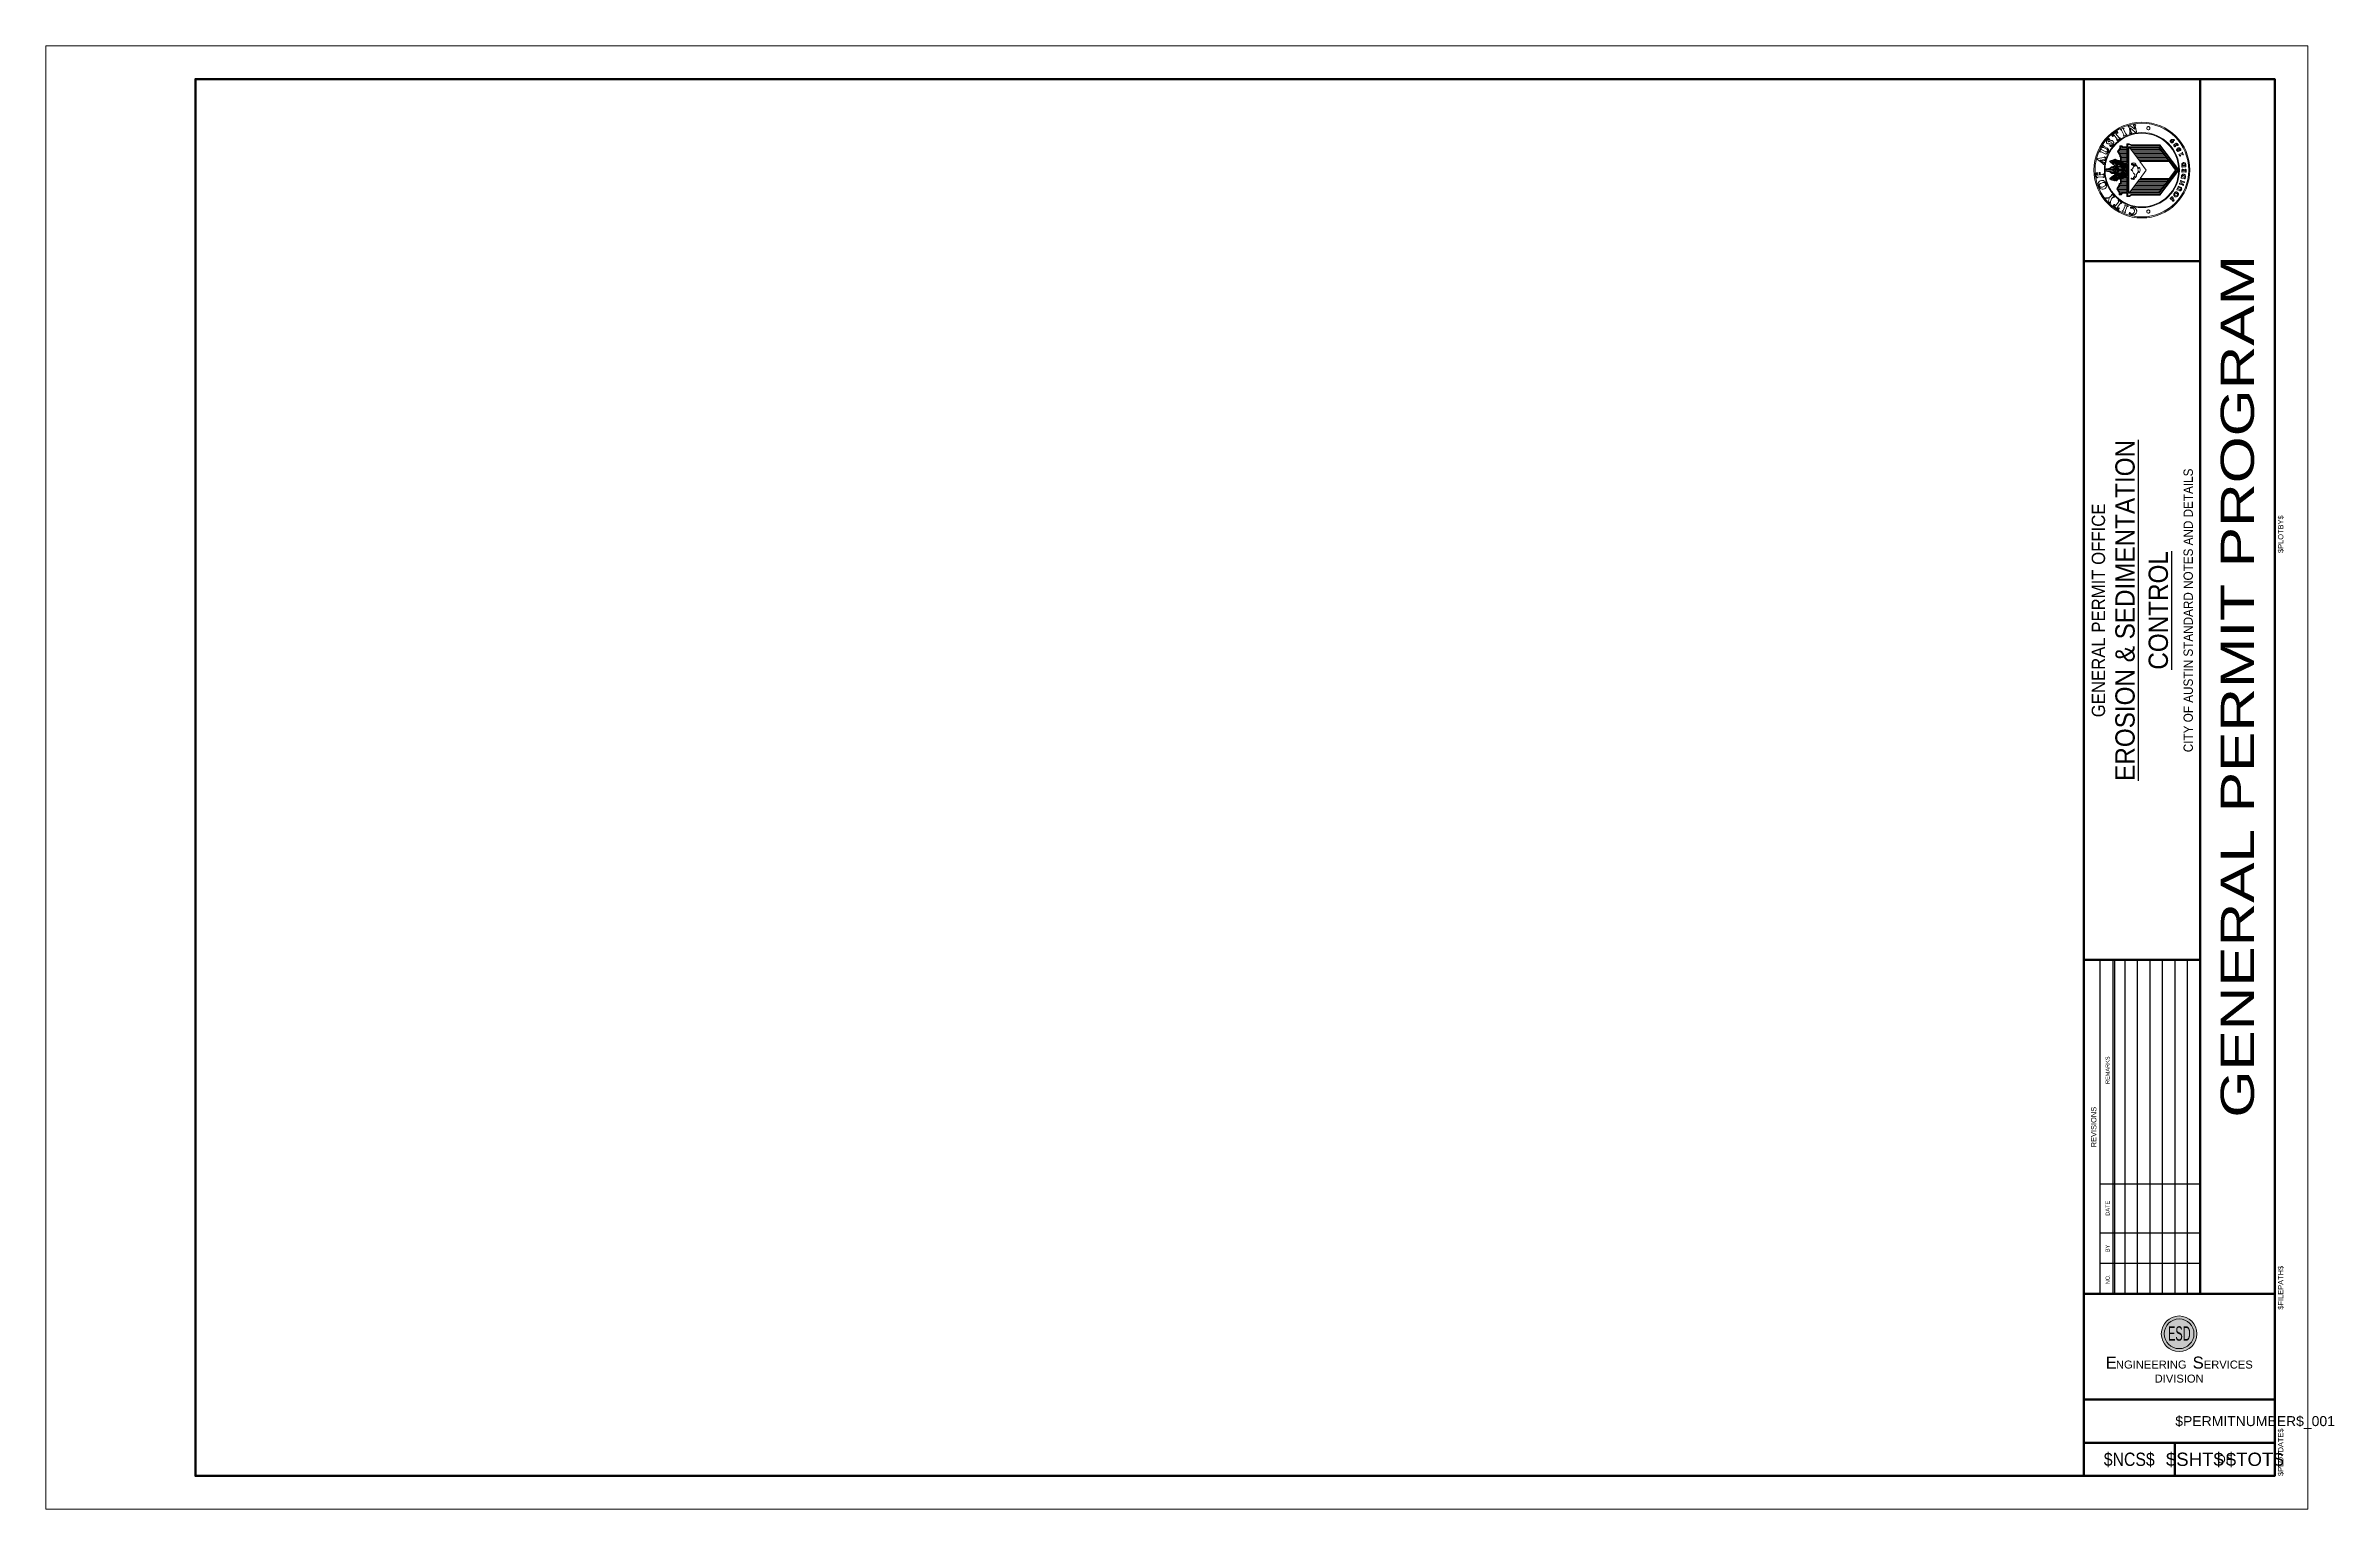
# Model space of a CAD drawing. Extents: x 0 to 34.4, y 0 to 22.
import ezdxf
from ezdxf.enums import TextEntityAlignment as Align

# ---------------------------------------------------------------- set-up
doc = ezdxf.new("R2010")
doc.units = 0
doc.header["$MEASUREMENT"] = 0
doc.layers.get('0').update_dxf_attribs({"lineweight": 20, "true_color": 0xfaaafa})
for name, color, linetype, lineweight in [('G-ANNO-LOGO-COA~', 130, 'Continuous', 20), ('G-ANNO-LOGO-ESD~', 130, 'Continuous', 20), ('G-ANNO-TTBL', 130, 'Continuous', 50), ('G-ANNO-TTBL-TEXT', 132, 'Continuous', 20)]:
    doc.layers.add(name, color=color, linetype=linetype, lineweight=lineweight)
doc.layers.add('G-ANNO-TTBL-NPLT', color=110, linetype='Continuous', lineweight=20, plot=False)
doc.styles.add('COA', font='arial.ttf')

msp = doc.modelspace()

# ---------------------------------------------------------------- texts
at = {"layer": 'G-ANNO-TTBL-TEXT', "color": 0, "linetype": 'ByBlock', "lineweight": -2, "transparency": 16777216, "style": 'COA'}
for s, height, width, p in [('GENERAL PERMIT PROGRAM', 0.5, 1.3, (32.939, 12.37)), ('%%UEROSION & SEDIMENTATION', 0.29, 0.9, (31.25, 13.512)), ('CITY OF AUSTIN STANDARD NOTES AND DETAILS', 0.14, 0.9, (32.2, 13.512)), ('GENERAL PERMIT OFFICE', 0.2, 0.9, (30.85, 13.512)), ('%%UCONTROL', 0.29, 0.9, (31.75, 13.512))]:
    msp.add_text(s, height=height, rotation=90, dxfattribs=dict(at, width=width)).set_placement(p, align=Align.MIDDLE_CENTER)
at = {"layer": 'G-ANNO-TTBL-TEXT', "style": 'COA'}
for s, height, p in [('REMARKS', 0.06, (31.018, 6.393)), ('REVISIONS', 0.08, (30.82, 5.441)), ('DATE', 0.06, (31.018, 4.413)), ('BY', 0.06, (31.018, 3.864)), ('NO.', 0.06, (31.018, 3.382))]:
    msp.add_text(s, height=height, rotation=90, dxfattribs=at).set_placement(p)
at = {"layer": 'G-ANNO-TTBL-TEXT', "color": 0, "linetype": 'ByBlock', "lineweight": -2, "transparency": 16777216, "insert": (32.75, 0.751), "char_height": 0.12, "attachment_point": 5, "style": 'COA'}
msp.add_mtext_dynamic_manual_height_columns('OF', width=0.75, gutter_width=1, heights=[0], dxfattribs=at)
at = {"layer": 'G-ANNO-TTBL-TEXT', "color": 0, "linetype": 'ByBlock', "lineweight": -2, "transparency": 16777216, "style": 'COA'}
for tag, text, p in [('$PLOTBY$', 'VOICULESCU, ISTVAN', (33.55, 14.375)), ('$FILEPATH$', 'M:\\AUTODESK\\CIVIL_3D\\2016\\TEMPLATE\\60\\PROJ-C-EV-NOTE_GN.DWT, ----, COA_ESD.STB', (33.55, 3)), ('$PLOTDATE$', '----', (33.55, 0.5))]:
    msp.add_attdef(tag, text=text, height=0.08, rotation=90, dxfattribs=at).set_placement(p, align=Align.TOP_LEFT)
msp.add_attdef('$PERMITNUMBER$_001', (32.006, 1.25), '#', height=0.15, dxfattribs=at)
at = {"layer": 'G-ANNO-TTBL-TEXT', "color": 0, "linetype": 'ByBlock', "lineweight": -2, "transparency": 16777216, "style": 'COA', "width": 0.85}
msp.add_attdef('$NCS$', text='SHEET', height=0.2, dxfattribs=at).set_placement((31.314, 0.751), align=Align.MIDDLE_CENTER)
at = {"layer": 'G-ANNO-TTBL-TEXT', "color": 0, "linetype": 'ByBlock', "lineweight": -2, "transparency": 16777216, "style": 'COA'}
for tag, p in [('$SHT$', (32.3, 0.751)), ('$TOT$', (33.2, 0.751))]:
    msp.add_attdef(tag, text='%%U1', height=0.2, dxfattribs=at).set_placement(p, align=Align.MIDDLE_CENTER)

# ---------------------------------------------------------------- blocks, each defined once
blk = doc.blocks.new('LOGO_ESD')
at = {"linetype": 'ByBlock', "lineweight": -2, "transparency": 16777216}
h = blk.add_hatch(color=0, dxfattribs=at)
h.set_gradient(color1=(180, 180, 180), color2=(180, 180, 180))
edge = h.paths.add_edge_path()
edge.add_arc((0, 0), 0.268, 0, 360)
edge = h.paths.add_edge_path(flags=16)
edge.add_arc((0, 0), 0.223, 0, 360)
h = blk.add_hatch(color=0, dxfattribs=at)
h.set_gradient(color1=(180, 180, 180), color2=(180, 180, 180))
edge = h.paths.add_edge_path()
edge.add_arc((0, 0), 0.223, 0, 360)
at = {"color": 0, "linetype": 'ByBlock', "lineweight": -2, "transparency": 16777216}
for radius in [0.268, 0.223]:
    blk.add_circle((0, 0), radius, dxfattribs=at)
at = {"color": 0, "linetype": 'ByBlock', "lineweight": -2, "transparency": 16777216, "style": 'COA', "width": 0.55}
blk.add_text('ESD', height=0.216, dxfattribs=at).set_placement((-0.168, 0.113), align=Align.TOP_LEFT)
at = {"color": 0, "linetype": 'ByBlock', "lineweight": -2, "transparency": 16777216, "style": 'COA'}
for s, height, p in [('E', 0.18, (-1.022, -0.432)), ('S', 0.18, (0.286, -0.432)), ('NGINEERING', 0.12, (-0.419, -0.462)), ('ERVICES', 0.12, (0.738, -0.462))]:
    blk.add_text(s, height=height, dxfattribs=at).set_placement(p, align=Align.MIDDLE_CENTER)
at = {"color": 0, "linetype": 'ByBlock', "lineweight": -2, "transparency": 16777216, "insert": (0, -0.674), "char_height": 0.12, "attachment_point": 5, "style": 'COA'}
blk.add_mtext_dynamic_manual_height_columns('DIVISION', width=1.85887, gutter_width=32, heights=[0], dxfattribs=at)
blk = doc.blocks.new('LOGO_COA')
at = {"linetype": 'ByBlock', "lineweight": -2, "transparency": 16777216}
h = blk.add_hatch(dxfattribs=at)
h.set_pattern_fill('ANSI31', color=0, scale=0.2, angle=45)
h.paths.add_polyline_path([(-0.105, 0.309), (-0.104, 0.309), (-0.104, 0.309), (-0.103, 0.31), (-0.102, 0.31), (-0.102, 0.311), (-0.102, 0.313), (-0.101, 0.313), (-0.101, 0.313), (-0.102, 0.313), (-0.102, 0.313), (-0.102, 0.313), (-0.106, 0.314), (-0.111, 0.314), (-0.113, 0.314), (-0.114, 0.314), (-0.115, 0.315), (-0.117, 0.319), (-0.115, 0.324), (-0.113, 0.328), (-0.112, 0.33), (-0.112, 0.33), (-0.112, 0.33), (-0.112, 0.33), (-0.112, 0.33), (-0.112, 0.33), (-0.113, 0.33), (-0.113, 0.33), (-0.113, 0.33), (-0.113, 0.33), (-0.117, 0.329), (-0.122, 0.329), (-0.126, 0.328), (-0.131, 0.328), (-0.135, 0.331), (-0.135, 0.332), (-0.135, 0.333), (-0.134, 0.336), (-0.133, 0.34), (-0.132, 0.343), (-0.132, 0.343), (-0.132, 0.344), (-0.132, 0.344), (-0.132, 0.344), (-0.132, 0.344), (-0.146, 0.35), (-0.149, 0.353), (-0.15, 0.355), (-0.149, 0.358), (-0.147, 0.362), (-0.149, 0.366), (-0.157, 0.373), (-0.157, 0.374), (-0.156, 0.376), (-0.149, 0.383), (-0.149, 0.384), (-0.149, 0.384), (-0.149, 0.384), (-0.162, 0.39), (-0.262, 0.39), (-0.262, 0.413), (-0.282, 0.413), (-0.35, 0.458), (-0.421, 0.413), (-0.45, 0.413), (-0.45, 0.392), (-0.423, 0.37), (-0.423, 0.28), (-0.134, 0.28), (-0.134, 0.297), (-0.125, 0.309)])
h = blk.add_hatch(dxfattribs=at)
h.set_pattern_fill('ANSI31', color=0, scale=0.2, angle=45)
h.paths.add_polyline_path([(-0.013, 0.362), (-0.013, 0.456), (-0.022, 0.456), (-0.022, 0.44), (-0.044, 0.44), (-0.044, 0.456), (-0.057, 0.456), (-0.057, 0.485), (-0.044, 0.485), (-0.044, 0.494), (-0.022, 0.494), (-0.022, 0.485), (-0.013, 0.485), (-0.013, 0.502), (-0.028, 0.502), (-0.028, 0.526), (-0.013, 0.526), (-0.013, 0.545), (0.013, 0.545), (0.013, 0.526), (0.029, 0.526), (0.029, 0.502), (0.013, 0.502), (0.013, 0.485), (0.022, 0.485), (0.022, 0.494), (0.044, 0.494), (0.044, 0.485), (0.058, 0.485), (0.058, 0.456), (0.044, 0.456), (0.044, 0.44), (0.022, 0.44), (0.022, 0.456), (0.013, 0.456), (0.013, 0.362), (0.013, 0.362), (0.016, 0.366), (0.019, 0.369), (0.022, 0.372), (0.026, 0.375), (0.054, 0.39), (0.058, 0.392), (0.062, 0.395), (0.065, 0.399), (0.067, 0.403), (0.068, 0.408), (0.068, 0.412), (0.068, 0.417), (0.063, 0.444), (0.062, 0.453), (0.063, 0.457), (0.064, 0.462), (0.072, 0.479), (0.071, 0.479), (0.067, 0.48), (0.063, 0.482), (0.06, 0.485), (0.057, 0.489), (0.056, 0.493), (0.056, 0.498), (0.056, 0.502), (0.057, 0.507), (0.059, 0.513), (0.059, 0.514), (0.059, 0.516), (0.059, 0.517), (0.054, 0.529), (0.053, 0.533), (0.052, 0.551), (0.051, 0.556), (0.05, 0.56), (0.048, 0.564), (0.046, 0.568), (0.044, 0.572), (0.038, 0.579), (0.027, 0.589), (0.024, 0.592), (0.022, 0.596), (0.022, 0.597), (0.018, 0.612), (0.018, 0.614), (0.014, 0.622), (0.012, 0.627), (0.012, 0.631), (0.012, 0.636), (0.014, 0.644), (0.01, 0.658), (0.01, 0.663), (0.008, 0.667), (0.006, 0.671), (0.004, 0.675), (0.003, 0.68), (0.001, 0.684), (0, 0.684), (-0.001, 0.684), (-0.001, 0.683), (-0.002, 0.681), (-0.003, 0.676), (-0.005, 0.672), (-0.007, 0.668), (-0.009, 0.664), (-0.011, 0.655), (-0.013, 0.646), (-0.013, 0.641), (-0.011, 0.632), (-0.012, 0.628), (-0.013, 0.623), (-0.018, 0.613), (-0.018, 0.611), (-0.023, 0.593), (-0.043, 0.573), (-0.045, 0.569), (-0.049, 0.561), (-0.05, 0.557), (-0.053, 0.529), (-0.059, 0.517), (-0.058, 0.512), (-0.057, 0.508), (-0.056, 0.503), (-0.055, 0.499), (-0.055, 0.494), (-0.057, 0.489), (-0.059, 0.486), (-0.063, 0.483), (-0.07, 0.479), (-0.07, 0.479), (-0.063, 0.464), (-0.061, 0.46), (-0.061, 0.455), (-0.061, 0.446), (-0.066, 0.419), (-0.066, 0.414), (-0.066, 0.41), (-0.066, 0.405), (-0.064, 0.401), (-0.061, 0.397), (-0.058, 0.394), (-0.055, 0.391), (-0.026, 0.376), (-0.023, 0.373), (-0.019, 0.37)])
h = blk.add_hatch(dxfattribs=at)
h.set_pattern_fill('ANSI31', color=0, scale=0.2, angle=45)
h.paths.add_polyline_path([(0.351, 0.444), (0.284, 0.404), (0.261, 0.404), (0.261, 0.39), (0.165, 0.39), (0.158, 0.386), (0.158, 0.386), (0.158, 0.386), (0.158, 0.385), (0.158, 0.385), (0.158, 0.385), (0.159, 0.384), (0.162, 0.38), (0.164, 0.377), (0.164, 0.376), (0.165, 0.375), (0.165, 0.375), (0.165, 0.374), (0.164, 0.374), (0.164, 0.374), (0.164, 0.373), (0.164, 0.373), (0.164, 0.373), (0.163, 0.372), (0.16, 0.369), (0.156, 0.367), (0.147, 0.364), (0.147, 0.364), (0.147, 0.364), (0.147, 0.364), (0.147, 0.364), (0.147, 0.364), (0.147, 0.364), (0.149, 0.361), (0.151, 0.358), (0.152, 0.357), (0.152, 0.357), (0.152, 0.356), (0.151, 0.356), (0.149, 0.354), (0.144, 0.352), (0.135, 0.349), (0.134, 0.349), (0.134, 0.349), (0.134, 0.349), (0.137, 0.345), (0.137, 0.343), (0.137, 0.342), (0.137, 0.342), (0.137, 0.342), (0.137, 0.341), (0.137, 0.341), (0.137, 0.341), (0.136, 0.34), (0.132, 0.338), (0.128, 0.337), (0.12, 0.336), (0.12, 0.336), (0.12, 0.336), (0.12, 0.336), (0.12, 0.336), (0.122, 0.333), (0.123, 0.332), (0.123, 0.332), (0.123, 0.332), (0.123, 0.331), (0.123, 0.33), (0.123, 0.33), (0.122, 0.33), (0.122, 0.329), (0.122, 0.329), (0.12, 0.328), (0.115, 0.327), (0.114, 0.327), (0.11, 0.326), (0.11, 0.322), (0.11, 0.317), (0.108, 0.314), (0.108, 0.314), (0.107, 0.313), (0.107, 0.313), (0.103, 0.313), (0.098, 0.313), (0.097, 0.312), (0.096, 0.312), (0.096, 0.312), (0.096, 0.311), (0.096, 0.311), (0.096, 0.31), (0.096, 0.31), (0.097, 0.31), (0.102, 0.31), (0.13, 0.309), (0.138, 0.296), (0.138, 0.28), (0.424, 0.28), (0.424, 0.366), (0.443, 0.383), (0.443, 0.404), (0.408, 0.404)])
h = blk.add_hatch(dxfattribs=at)
h.set_pattern_fill('ANSI31', color=0, scale=0.2, angle=45)
h.paths.add_polyline_path([(-0.173, 0.043), (-0.422, 0.231), (-0.424, 0.231), (-0.424, -0.314), (-0.175, -0.503)])
h = blk.add_hatch(dxfattribs=at)
h.set_pattern_fill('ANSI31', color=0, scale=0.2, angle=45)
h.paths.add_polyline_path([(0.424, 0.231), (0.422, 0.231), (0.174, 0.048), (0.175, -0.503), (0.424, -0.314)])
at = {"color": 0, "linetype": 'ByBlock', "lineweight": -2}
for points in [[(-0.624, 0.379), (-0.625, 0.387), (-0.621, 0.396), (-0.622, 0.402), (-0.622, 0.403), (-0.694, 0.456), (-0.702, 0.46), (-0.703, 0.46), (-0.703, 0.46), (-0.708, 0.455), (-0.713, 0.448), (-0.715, 0.444), (-0.715, 0.444), (-0.714, 0.44), (-0.709, 0.432), (-0.713, 0.424), (-0.722, 0.426), (-0.738, 0.438), (-0.738, 0.447), (-0.674, 0.534), (-0.669, 0.538), (-0.669, 0.538), (-0.667, 0.537), (-0.655, 0.529), (-0.648, 0.523), (-0.647, 0.522), (-0.647, 0.521), (-0.647, 0.515), (-0.654, 0.511), (-0.661, 0.512), (-0.669, 0.508), (-0.674, 0.502), (-0.674, 0.493), (-0.604, 0.442), (-0.596, 0.438), (-0.588, 0.44), (-0.58, 0.446), (-0.573, 0.442), (-0.574, 0.433), (-0.609, 0.383), (-0.616, 0.377)], [(-0.559, 0.58), (-0.592, 0.587), (-0.601, 0.588), (-0.61, 0.588), (-0.619, 0.586), (-0.621, 0.594), (-0.621, 0.594), (-0.596, 0.624), (-0.595, 0.624), (-0.594, 0.624), (-0.586, 0.625), (-0.531, 0.613), (-0.531, 0.613), (-0.539, 0.67), (-0.535, 0.677), (-0.527, 0.682), (-0.52, 0.68), (-0.52, 0.68), (-0.52, 0.679), (-0.512, 0.615), (-0.51, 0.607), (-0.506, 0.601), (-0.476, 0.568), (-0.474, 0.567), (-0.457, 0.57), (-0.454, 0.561), (-0.459, 0.555), (-0.504, 0.515), (-0.512, 0.518), (-0.512, 0.527), (-0.507, 0.535), (-0.509, 0.543), (-0.537, 0.574)], [(-0.105, 0.309), (-0.104, 0.309), (-0.104, 0.309), (-0.103, 0.31), (-0.102, 0.31), (-0.102, 0.311), (-0.102, 0.313), (-0.101, 0.313), (-0.101, 0.313), (-0.102, 0.313), (-0.102, 0.313), (-0.102, 0.313), (-0.106, 0.314), (-0.111, 0.314), (-0.113, 0.314), (-0.114, 0.314), (-0.115, 0.315), (-0.117, 0.319), (-0.115, 0.324), (-0.113, 0.328), (-0.112, 0.33), (-0.112, 0.33), (-0.112, 0.33), (-0.112, 0.33), (-0.112, 0.33), (-0.112, 0.33), (-0.113, 0.33), (-0.113, 0.33), (-0.113, 0.33), (-0.113, 0.33), (-0.117, 0.329), (-0.122, 0.329), (-0.126, 0.328), (-0.131, 0.328), (-0.135, 0.331), (-0.135, 0.332), (-0.135, 0.333), (-0.134, 0.336), (-0.133, 0.34), (-0.132, 0.343), (-0.132, 0.343), (-0.132, 0.344), (-0.132, 0.344), (-0.132, 0.344), (-0.132, 0.344), (-0.146, 0.35), (-0.149, 0.353), (-0.15, 0.355), (-0.149, 0.358), (-0.147, 0.362), (-0.149, 0.366), (-0.157, 0.373), (-0.157, 0.374), (-0.156, 0.376), (-0.149, 0.383), (-0.149, 0.384), (-0.149, 0.384), (-0.149, 0.384), (-0.162, 0.39), (-0.262, 0.39), (-0.262, 0.413), (-0.282, 0.413), (-0.35, 0.458), (-0.421, 0.413), (-0.45, 0.413), (-0.45, 0.392), (-0.423, 0.37), (-0.423, 0.28), (-0.134, 0.28), (-0.134, 0.297), (-0.125, 0.309)], [(-0.305, 0.663), (-0.327, 0.672), (-0.344, 0.688), (-0.353, 0.703), (-0.361, 0.725), (-0.361, 0.749), (-0.354, 0.771), (-0.342, 0.788), (-0.323, 0.803), (-0.3, 0.813), (-0.277, 0.818), (-0.253, 0.819), (-0.236, 0.815), (-0.217, 0.801), (-0.204, 0.782), (-0.197, 0.762), (-0.195, 0.738), (-0.198, 0.721), (-0.206, 0.706), (-0.222, 0.687), (-0.241, 0.675), (-0.262, 0.667), (-0.282, 0.663)], [(-0.263, 0.682), (-0.255, 0.685), (-0.248, 0.689), (-0.241, 0.694), (-0.236, 0.702), (-0.233, 0.71), (-0.233, 0.719), (-0.234, 0.727), (-0.235, 0.736), (-0.245, 0.762), (-0.252, 0.775), (-0.256, 0.782), (-0.261, 0.788), (-0.267, 0.794), (-0.275, 0.798), (-0.284, 0.8), (-0.293, 0.799), (-0.301, 0.797), (-0.309, 0.793), (-0.315, 0.787), (-0.32, 0.779), (-0.322, 0.771), (-0.322, 0.762), (-0.321, 0.754), (-0.318, 0.739), (-0.306, 0.712), (-0.3, 0.7), (-0.295, 0.693), (-0.288, 0.687), (-0.281, 0.682), (-0.272, 0.68), (-0.264, 0.682)], [(-0.124, 0.459), (-0.126, 0.463), (-0.131, 0.471), (-0.134, 0.474), (-0.149, 0.484), (-0.19, 0.504), (-0.191, 0.504), (-0.192, 0.504), (-0.192, 0.503), (-0.19, 0.499), (-0.187, 0.496), (-0.184, 0.492), (-0.181, 0.489), (-0.179, 0.488), (-0.147, 0.474), (-0.125, 0.457), (-0.124, 0.457)], [(-0.132, 0.451), (-0.132, 0.451), (-0.133, 0.452), (-0.133, 0.453), (-0.135, 0.454), (-0.15, 0.465), (-0.162, 0.471), (-0.175, 0.476), (-0.184, 0.477), (-0.186, 0.477), (-0.187, 0.477), (-0.188, 0.477), (-0.189, 0.476), (-0.188, 0.476), (-0.188, 0.475), (-0.186, 0.472), (-0.175, 0.464), (-0.167, 0.46), (-0.141, 0.451), (-0.137, 0.45), (-0.133, 0.45)], [(-0.12, 0.475), (-0.122, 0.478), (-0.137, 0.496), (-0.153, 0.509), (-0.174, 0.521), (-0.178, 0.523), (-0.182, 0.524), (-0.187, 0.524), (-0.186, 0.52), (-0.184, 0.516), (-0.181, 0.512), (-0.178, 0.509), (-0.175, 0.507), (-0.144, 0.491), (-0.124, 0.475), (-0.121, 0.473), (-0.12, 0.474)], [(-0.119, 0.494), (-0.125, 0.504), (-0.131, 0.513), (-0.138, 0.519), (-0.178, 0.546), (-0.178, 0.545), (-0.17, 0.532), (-0.167, 0.529), (-0.164, 0.526), (-0.138, 0.507), (-0.117, 0.486), (-0.117, 0.486), (-0.117, 0.49)], [(-0.108, 0.501), (-0.123, 0.524), (-0.142, 0.545), (-0.165, 0.566), (-0.167, 0.566), (-0.169, 0.567), (-0.169, 0.567), (-0.168, 0.562), (-0.164, 0.555), (-0.16, 0.548), (-0.107, 0.495), (-0.106, 0.494), (-0.105, 0.495), (-0.105, 0.495)], [(-0.099, 0.508), (-0.099, 0.509), (-0.106, 0.522), (-0.158, 0.584), (-0.159, 0.584), (-0.16, 0.584), (-0.157, 0.576), (-0.155, 0.572), (-0.15, 0.564), (-0.118, 0.528), (-0.107, 0.513), (-0.104, 0.51), (-0.1, 0.507)], [(-0.125, 0.43), (-0.127, 0.434), (-0.128, 0.436), (-0.128, 0.437), (-0.128, 0.437), (-0.128, 0.438), (-0.129, 0.438), (-0.13, 0.438), (-0.134, 0.439), (-0.148, 0.44), (-0.152, 0.44), (-0.157, 0.44), (-0.158, 0.439), (-0.158, 0.439), (-0.158, 0.438), (-0.157, 0.437), (-0.15, 0.434), (-0.137, 0.43), (-0.133, 0.429), (-0.128, 0.429), (-0.126, 0.43), (-0.126, 0.43)], [(-0.135, 0.711), (-0.137, 0.72), (-0.13, 0.725), (-0.125, 0.732), (-0.134, 0.83), (-0.14, 0.837), (-0.148, 0.84), (-0.147, 0.849), (-0.141, 0.852), (-0.082, 0.856), (-0.064, 0.859), (-0.055, 0.859), (-0.05, 0.852), (-0.05, 0.837), (-0.051, 0.828), (-0.06, 0.83), (-0.064, 0.838), (-0.073, 0.839), (-0.082, 0.839), (-0.09, 0.837), (-0.094, 0.83), (-0.092, 0.809), (-0.09, 0.8), (-0.082, 0.799), (-0.057, 0.804), (-0.048, 0.802), (-0.047, 0.793), (-0.051, 0.785), (-0.06, 0.782), (-0.078, 0.781), (-0.087, 0.779), (-0.088, 0.77), (-0.085, 0.74), (-0.081, 0.732), (-0.074, 0.729), (-0.071, 0.721), (-0.078, 0.716), (-0.133, 0.71)], [(-0.1, 0.432), (-0.101, 0.437), (-0.104, 0.44), (-0.108, 0.442), (-0.113, 0.443), (-0.117, 0.444), (-0.119, 0.439), (-0.116, 0.436), (-0.113, 0.433), (-0.108, 0.431), (-0.104, 0.432)], [(-0.091, 0.425), (-0.089, 0.421), (-0.085, 0.42), (-0.086, 0.412), (-0.085, 0.411), (-0.085, 0.41), (-0.082, 0.407), (-0.081, 0.402), (-0.086, 0.402), (-0.09, 0.404), (-0.095, 0.404), (-0.099, 0.402), (-0.102, 0.399), (-0.104, 0.397), (-0.104, 0.396), (-0.103, 0.396), (-0.103, 0.396), (-0.101, 0.395), (-0.096, 0.395), (-0.092, 0.396), (-0.09, 0.396), (-0.09, 0.397), (-0.089, 0.399), (-0.089, 0.4), (-0.088, 0.4), (-0.085, 0.397), (-0.079, 0.39), (-0.079, 0.39), (-0.078, 0.389), (-0.078, 0.388), (-0.078, 0.387), (-0.079, 0.386), (-0.079, 0.386), (-0.081, 0.386), (-0.084, 0.386), (-0.088, 0.386), (-0.098, 0.377), (-0.094, 0.374), (-0.089, 0.374), (-0.085, 0.375), (-0.082, 0.379), (-0.082, 0.381), (-0.082, 0.382), (-0.081, 0.383), (-0.08, 0.383), (-0.079, 0.383), (-0.078, 0.383), (-0.076, 0.381), (-0.073, 0.378), (-0.07, 0.375), (-0.07, 0.374), (-0.07, 0.373), (-0.077, 0.369), (-0.081, 0.366), (-0.083, 0.362), (-0.084, 0.359), (-0.084, 0.358), (-0.084, 0.358), (-0.079, 0.356), (-0.075, 0.358), (-0.071, 0.361), (-0.069, 0.365), (-0.069, 0.366), (-0.069, 0.367), (-0.068, 0.367), (-0.067, 0.368), (-0.056, 0.366), (-0.053, 0.363), (-0.051, 0.359), (-0.042, 0.357), (-0.041, 0.356), (-0.041, 0.356), (-0.04, 0.355), (-0.041, 0.353), (-0.041, 0.352), (-0.046, 0.352), (-0.049, 0.35), (-0.051, 0.345), (-0.052, 0.341), (-0.053, 0.336), (-0.053, 0.333), (-0.053, 0.332), (-0.052, 0.331), (-0.051, 0.331), (-0.048, 0.333), (-0.042, 0.34), (-0.04, 0.341), (-0.04, 0.341), (-0.041, 0.344), (-0.042, 0.349), (-0.042, 0.35), (-0.041, 0.351), (-0.041, 0.351), (-0.038, 0.35), (-0.034, 0.347), (-0.03, 0.346), (-0.027, 0.345), (-0.027, 0.344), (-0.027, 0.344), (-0.029, 0.341), (-0.032, 0.338), (-0.034, 0.334), (-0.035, 0.329), (-0.035, 0.329), (-0.035, 0.328), (-0.034, 0.327), (-0.033, 0.328), (-0.033, 0.328), (-0.03, 0.329), (-0.027, 0.333), (-0.024, 0.336), (-0.022, 0.341), (-0.021, 0.345), (-0.022, 0.35), (-0.023, 0.354), (-0.024, 0.358), (-0.026, 0.362), (-0.029, 0.366), (-0.033, 0.369), (-0.06, 0.384), (-0.064, 0.387), (-0.068, 0.39), (-0.071, 0.394), (-0.073, 0.397), (-0.075, 0.401), (-0.076, 0.406), (-0.076, 0.42), (-0.07, 0.447), (-0.07, 0.451), (-0.07, 0.456), (-0.072, 0.46), (-0.073, 0.465), (-0.075, 0.469), (-0.078, 0.473), (-0.081, 0.476), (-0.084, 0.479), (-0.085, 0.479), (-0.085, 0.479), (-0.086, 0.479), (-0.087, 0.478), (-0.087, 0.477), (-0.086, 0.475), (-0.084, 0.471), (-0.081, 0.467), (-0.079, 0.463), (-0.079, 0.458), (-0.076, 0.456), (-0.076, 0.455), (-0.076, 0.454), (-0.08, 0.451), (-0.08, 0.447), (-0.08, 0.443), (-0.08, 0.443), (-0.083, 0.443), (-0.087, 0.445), (-0.089, 0.449), (-0.089, 0.454), (-0.088, 0.457), (-0.087, 0.458), (-0.087, 0.459), (-0.087, 0.459), (-0.087, 0.462), (-0.087, 0.464), (-0.087, 0.465), (-0.088, 0.466), (-0.089, 0.467), (-0.089, 0.467), (-0.09, 0.467), (-0.091, 0.468), (-0.092, 0.47), (-0.095, 0.478), (-0.098, 0.481), (-0.102, 0.484), (-0.106, 0.485), (-0.108, 0.485), (-0.108, 0.485), (-0.108, 0.481), (-0.106, 0.477), (-0.102, 0.474), (-0.098, 0.473), (-0.094, 0.47), (-0.095, 0.465), (-0.093, 0.461), (-0.093, 0.456), (-0.093, 0.455), (-0.093, 0.454), (-0.093, 0.453), (-0.097, 0.454), (-0.099, 0.458), (-0.102, 0.462), (-0.105, 0.465), (-0.11, 0.466), (-0.114, 0.466), (-0.115, 0.466), (-0.116, 0.466), (-0.117, 0.465), (-0.117, 0.464), (-0.117, 0.463), (-0.116, 0.462), (-0.114, 0.458), (-0.111, 0.454), (-0.107, 0.452), (-0.103, 0.45), (-0.099, 0.45), (-0.098, 0.449), (-0.097, 0.449), (-0.096, 0.446), (-0.095, 0.441), (-0.089, 0.434), (-0.091, 0.43), (-0.093, 0.428)], [(-0.089, 0.485), (-0.087, 0.487), (-0.086, 0.488), (-0.088, 0.49), (-0.091, 0.493), (-0.094, 0.496), (-0.095, 0.497), (-0.096, 0.497), (-0.097, 0.496), (-0.097, 0.495), (-0.096, 0.492), (-0.093, 0.488), (-0.091, 0.484), (-0.09, 0.484), (-0.089, 0.485)], [(-0.013, 0.362), (-0.013, 0.456), (-0.022, 0.456), (-0.022, 0.44), (-0.044, 0.44), (-0.044, 0.456), (-0.057, 0.456), (-0.057, 0.485), (-0.044, 0.485), (-0.044, 0.494), (-0.022, 0.494), (-0.022, 0.485), (-0.013, 0.485), (-0.013, 0.502), (-0.028, 0.502), (-0.028, 0.526), (-0.013, 0.526), (-0.013, 0.545), (0.013, 0.545), (0.013, 0.526), (0.029, 0.526), (0.029, 0.502), (0.013, 0.502), (0.013, 0.485), (0.022, 0.485), (0.022, 0.494), (0.044, 0.494), (0.044, 0.485), (0.058, 0.485), (0.058, 0.456), (0.044, 0.456), (0.044, 0.44), (0.022, 0.44), (0.022, 0.456), (0.013, 0.456), (0.013, 0.362), (0.013, 0.362), (0.016, 0.366), (0.019, 0.369), (0.022, 0.372), (0.026, 0.375), (0.054, 0.39), (0.058, 0.392), (0.062, 0.395), (0.065, 0.399), (0.067, 0.403), (0.068, 0.408), (0.068, 0.412), (0.068, 0.417), (0.063, 0.444), (0.062, 0.453), (0.063, 0.457), (0.064, 0.462), (0.072, 0.479), (0.071, 0.479), (0.067, 0.48), (0.063, 0.482), (0.06, 0.485), (0.057, 0.489), (0.056, 0.493), (0.056, 0.498), (0.056, 0.502), (0.057, 0.507), (0.059, 0.513), (0.059, 0.514), (0.059, 0.516), (0.059, 0.517), (0.054, 0.529), (0.053, 0.533), (0.052, 0.551), (0.051, 0.556), (0.05, 0.56), (0.048, 0.564), (0.046, 0.568), (0.044, 0.572), (0.038, 0.579), (0.027, 0.589), (0.024, 0.592), (0.022, 0.596), (0.022, 0.597), (0.018, 0.612), (0.018, 0.614), (0.014, 0.622), (0.012, 0.627), (0.012, 0.631), (0.012, 0.636), (0.014, 0.644), (0.01, 0.658), (0.01, 0.663), (0.008, 0.667), (0.006, 0.671), (0.004, 0.675), (0.003, 0.68), (0.001, 0.684), (0, 0.684), (-0.001, 0.684), (-0.001, 0.683), (-0.002, 0.681), (-0.003, 0.676), (-0.005, 0.672), (-0.007, 0.668), (-0.009, 0.664), (-0.011, 0.655), (-0.013, 0.646), (-0.013, 0.641), (-0.011, 0.632), (-0.012, 0.628), (-0.013, 0.623), (-0.018, 0.613), (-0.018, 0.611), (-0.023, 0.593), (-0.043, 0.573), (-0.045, 0.569), (-0.049, 0.561), (-0.05, 0.557), (-0.053, 0.529), (-0.059, 0.517), (-0.058, 0.512), (-0.057, 0.508), (-0.056, 0.503), (-0.055, 0.499), (-0.055, 0.494), (-0.057, 0.489), (-0.059, 0.486), (-0.063, 0.483), (-0.07, 0.479), (-0.07, 0.479), (-0.063, 0.464), (-0.061, 0.46), (-0.061, 0.455), (-0.061, 0.446), (-0.066, 0.419), (-0.066, 0.414), (-0.066, 0.41), (-0.066, 0.405), (-0.064, 0.401), (-0.061, 0.397), (-0.058, 0.394), (-0.055, 0.391), (-0.026, 0.376), (-0.023, 0.373), (-0.019, 0.37)], [(-0.007, 0.31), (0.007, 0.31), (0.007, 0.462), (0.028, 0.462), (0.028, 0.446), (0.038, 0.446), (0.038, 0.462), (0.051, 0.462), (0.051, 0.478), (0.038, 0.478), (0.038, 0.488), (0.028, 0.488), (0.028, 0.478), (0.007, 0.478), (0.007, 0.508), (0.022, 0.508), (0.022, 0.52), (0.007, 0.52), (0.007, 0.539), (-0.007, 0.539), (-0.007, 0.52), (-0.022, 0.52), (-0.022, 0.508), (-0.007, 0.508), (-0.007, 0.493), (-0.007, 0.478), (-0.028, 0.478), (-0.028, 0.488), (-0.038, 0.488), (-0.038, 0.478), (-0.051, 0.478), (-0.051, 0.47), (-0.051, 0.462), (-0.038, 0.462), (-0.038, 0.446), (-0.028, 0.446), (-0.028, 0.462), (-0.007, 0.462)], [(0.039, 0.327), (0.038, 0.332), (0.037, 0.338), (0.037, 0.339), (0.037, 0.34), (0.037, 0.341), (0.038, 0.341), (0.039, 0.341), (0.042, 0.341), (0.043, 0.341), (0.044, 0.341), (0.045, 0.34), (0.046, 0.339), (0.051, 0.333), (0.052, 0.332), (0.053, 0.331), (0.054, 0.331), (0.055, 0.331), (0.055, 0.331), (0.056, 0.331), (0.057, 0.331), (0.058, 0.332), (0.059, 0.332), (0.059, 0.333), (0.06, 0.334), (0.06, 0.334), (0.059, 0.335), (0.058, 0.337), (0.056, 0.339), (0.055, 0.34), (0.054, 0.341), (0.053, 0.341), (0.052, 0.341), (0.051, 0.341), (0.051, 0.342), (0.05, 0.342), (0.049, 0.342), (0.048, 0.343), (0.048, 0.343), (0.047, 0.344), (0.047, 0.345), (0.048, 0.346), (0.048, 0.346), (0.049, 0.347), (0.057, 0.351), (0.059, 0.352), (0.059, 0.353), (0.06, 0.353), (0.06, 0.354), (0.06, 0.355), (0.061, 0.358), (0.061, 0.359), (0.062, 0.36), (0.062, 0.36), (0.063, 0.361), (0.064, 0.361), (0.065, 0.361), (0.068, 0.362), (0.071, 0.362), (0.072, 0.363), (0.072, 0.363), (0.073, 0.364), (0.073, 0.365), (0.074, 0.369), (0.075, 0.37), (0.075, 0.37), (0.076, 0.371), (0.08, 0.373), (0.081, 0.373), (0.081, 0.374), (0.081, 0.375), (0.081, 0.377), (0.082, 0.378), (0.082, 0.378), (0.082, 0.379), (0.083, 0.38), (0.084, 0.382), (0.085, 0.383), (0.088, 0.386), (0.089, 0.386), (0.089, 0.387), (0.092, 0.395), (0.094, 0.398), (0.094, 0.398), (0.095, 0.4), (0.097, 0.402), (0.098, 0.403), (0.098, 0.404), (0.099, 0.405), (0.099, 0.405), (0.1, 0.405), (0.101, 0.406), (0.102, 0.405), (0.103, 0.405), (0.103, 0.405), (0.104, 0.404), (0.104, 0.402), (0.105, 0.402), (0.106, 0.401), (0.106, 0.4), (0.107, 0.4), (0.108, 0.4), (0.109, 0.4), (0.11, 0.401), (0.113, 0.403), (0.116, 0.405), (0.119, 0.408), (0.12, 0.409), (0.12, 0.41), (0.12, 0.41), (0.12, 0.411), (0.113, 0.413), (0.11, 0.413), (0.109, 0.413), (0.104, 0.409), (0.104, 0.409), (0.103, 0.408), (0.102, 0.408), (0.101, 0.408), (0.099, 0.408), (0.098, 0.408), (0.098, 0.408), (0.097, 0.409), (0.097, 0.41), (0.098, 0.411), (0.102, 0.417), (0.103, 0.42), (0.103, 0.421), (0.103, 0.422), (0.103, 0.422), (0.102, 0.422), (0.099, 0.423), (0.098, 0.423), (0.097, 0.424), (0.097, 0.425), (0.098, 0.426), (0.105, 0.438), (0.106, 0.439), (0.106, 0.439), (0.107, 0.44), (0.108, 0.44), (0.109, 0.439), (0.11, 0.439), (0.111, 0.437), (0.111, 0.437), (0.112, 0.436), (0.113, 0.436), (0.114, 0.436), (0.114, 0.436), (0.115, 0.436), (0.116, 0.436), (0.118, 0.437), (0.12, 0.438), (0.123, 0.44), (0.126, 0.444), (0.127, 0.445), (0.128, 0.446), (0.128, 0.447), (0.127, 0.448), (0.126, 0.448), (0.108, 0.445), (0.107, 0.444), (0.105, 0.444), (0.099, 0.439), (0.098, 0.439), (0.098, 0.439), (0.097, 0.439), (0.096, 0.439), (0.096, 0.44), (0.096, 0.441), (0.096, 0.442), (0.101, 0.449), (0.101, 0.45), (0.102, 0.451), (0.102, 0.452), (0.102, 0.453), (0.102, 0.453), (0.103, 0.454), (0.104, 0.454), (0.105, 0.454), (0.106, 0.454), (0.107, 0.453), (0.109, 0.452), (0.109, 0.452), (0.11, 0.451), (0.111, 0.451), (0.112, 0.451), (0.113, 0.452), (0.118, 0.456), (0.122, 0.461), (0.124, 0.463), (0.124, 0.463), (0.124, 0.464), (0.124, 0.465), (0.123, 0.465), (0.11, 0.465), (0.11, 0.465), (0.109, 0.465), (0.108, 0.466), (0.108, 0.467), (0.109, 0.468), (0.109, 0.469), (0.11, 0.469), (0.111, 0.47), (0.112, 0.471), (0.118, 0.473), (0.12, 0.474), (0.12, 0.475), (0.121, 0.475), (0.123, 0.479), (0.125, 0.482), (0.125, 0.483), (0.125, 0.484), (0.125, 0.485), (0.124, 0.485), (0.123, 0.485), (0.121, 0.484), (0.112, 0.479), (0.11, 0.478), (0.109, 0.478), (0.108, 0.478), (0.108, 0.478), (0.107, 0.478), (0.106, 0.479), (0.106, 0.48), (0.106, 0.481), (0.106, 0.482), (0.107, 0.483), (0.109, 0.486), (0.116, 0.494), (0.118, 0.499), (0.119, 0.501), (0.119, 0.502), (0.119, 0.503), (0.119, 0.504), (0.119, 0.504), (0.118, 0.504), (0.111, 0.498), (0.102, 0.488), (0.096, 0.479), (0.094, 0.474), (0.093, 0.473), (0.093, 0.472), (0.092, 0.472), (0.092, 0.472), (0.091, 0.472), (0.09, 0.472), (0.089, 0.473), (0.089, 0.473), (0.089, 0.474), (0.091, 0.48), (0.091, 0.481), (0.091, 0.481), (0.09, 0.482), (0.089, 0.482), (0.089, 0.482), (0.088, 0.481), (0.086, 0.48), (0.081, 0.474), (0.076, 0.464), (0.074, 0.458), (0.073, 0.452), (0.073, 0.447), (0.079, 0.416), (0.079, 0.408), (0.079, 0.404), (0.078, 0.4), (0.076, 0.396), (0.073, 0.392), (0.069, 0.387), (0.06, 0.381), (0.037, 0.369), (0.033, 0.366), (0.031, 0.364), (0.028, 0.36), (0.026, 0.355), (0.025, 0.352), (0.024, 0.348), (0.025, 0.339), (0.025, 0.337), (0.026, 0.335), (0.028, 0.329), (0.032, 0.325), (0.034, 0.323), (0.035, 0.322), (0.036, 0.322), (0.037, 0.321), (0.037, 0.321), (0.038, 0.322), (0.038, 0.323)], [(0.089, 0.458), (0.089, 0.459), (0.09, 0.46), (0.092, 0.461), (0.094, 0.464), (0.097, 0.467), (0.098, 0.469), (0.098, 0.47), (0.099, 0.472), (0.099, 0.473), (0.1, 0.473), (0.101, 0.473), (0.101, 0.473), (0.102, 0.472), (0.102, 0.471), (0.102, 0.469), (0.102, 0.466), (0.102, 0.464), (0.102, 0.463), (0.101, 0.462), (0.101, 0.462), (0.1, 0.461), (0.1, 0.46), (0.098, 0.459), (0.096, 0.458), (0.094, 0.457), (0.092, 0.457), (0.091, 0.457), (0.09, 0.457), (0.089, 0.458)], [(0.351, 0.444), (0.284, 0.404), (0.261, 0.404), (0.261, 0.39), (0.165, 0.39), (0.158, 0.386), (0.158, 0.386), (0.158, 0.386), (0.158, 0.385), (0.158, 0.385), (0.158, 0.385), (0.159, 0.384), (0.162, 0.38), (0.164, 0.377), (0.164, 0.376), (0.165, 0.375), (0.165, 0.375), (0.165, 0.374), (0.164, 0.374), (0.164, 0.374), (0.164, 0.373), (0.164, 0.373), (0.164, 0.373), (0.163, 0.372), (0.16, 0.369), (0.156, 0.367), (0.147, 0.364), (0.147, 0.364), (0.147, 0.364), (0.147, 0.364), (0.147, 0.364), (0.147, 0.364), (0.147, 0.364), (0.149, 0.361), (0.151, 0.358), (0.152, 0.357), (0.152, 0.357), (0.152, 0.356), (0.151, 0.356), (0.149, 0.354), (0.144, 0.352), (0.135, 0.349), (0.134, 0.349), (0.134, 0.349), (0.134, 0.349), (0.137, 0.345), (0.137, 0.343), (0.137, 0.342), (0.137, 0.342), (0.137, 0.342), (0.137, 0.341), (0.137, 0.341), (0.137, 0.341), (0.136, 0.34), (0.132, 0.338), (0.128, 0.337), (0.12, 0.336), (0.12, 0.336), (0.12, 0.336), (0.12, 0.336), (0.12, 0.336), (0.122, 0.333), (0.123, 0.332), (0.123, 0.332), (0.123, 0.332), (0.123, 0.331), (0.123, 0.33), (0.123, 0.33), (0.122, 0.33), (0.122, 0.329), (0.122, 0.329), (0.12, 0.328), (0.115, 0.327), (0.114, 0.327), (0.11, 0.326), (0.11, 0.322), (0.11, 0.317), (0.108, 0.314), (0.108, 0.314), (0.107, 0.313), (0.107, 0.313), (0.103, 0.313), (0.098, 0.313), (0.097, 0.312), (0.096, 0.312), (0.096, 0.312), (0.096, 0.311), (0.096, 0.311), (0.096, 0.31), (0.096, 0.31), (0.097, 0.31), (0.102, 0.31), (0.13, 0.309), (0.138, 0.296), (0.138, 0.28), (0.424, 0.28), (0.424, 0.366), (0.443, 0.383), (0.443, 0.404), (0.408, 0.404)], [(0.22, 0.689), (0.187, 0.697), (0.179, 0.7), (0.179, 0.709), (0.187, 0.712), (0.193, 0.718), (0.19, 0.736), (0.19, 0.736), (0.189, 0.737), (0.189, 0.737), (0.16, 0.744), (0.151, 0.743), (0.146, 0.736), (0.142, 0.728), (0.146, 0.721), (0.148, 0.712), (0.141, 0.709), (0.107, 0.717), (0.106, 0.726), (0.114, 0.729), (0.121, 0.734), (0.197, 0.837), (0.197, 0.837), (0.198, 0.838), (0.207, 0.838), (0.215, 0.835), (0.218, 0.831), (0.236, 0.708), (0.24, 0.702), (0.246, 0.695), (0.244, 0.686), (0.236, 0.685)], [(0.127, 0.527), (0.138, 0.539), (0.155, 0.566), (0.159, 0.575), (0.16, 0.58), (0.16, 0.581), (0.16, 0.582), (0.13, 0.551), (0.119, 0.536), (0.117, 0.532), (0.117, 0.53), (0.116, 0.527), (0.117, 0.522), (0.117, 0.52), (0.117, 0.519), (0.118, 0.519)], [(0.137, 0.51), (0.151, 0.526), (0.16, 0.541), (0.168, 0.562), (0.169, 0.564), (0.169, 0.565), (0.168, 0.565), (0.167, 0.565), (0.163, 0.56), (0.14, 0.529), (0.127, 0.515), (0.126, 0.514), (0.127, 0.513), (0.128, 0.512), (0.129, 0.511), (0.129, 0.511), (0.129, 0.51), (0.129, 0.505), (0.129, 0.504), (0.13, 0.503), (0.13, 0.504)], [(0.183, 0.513), (0.168, 0.504), (0.132, 0.476), (0.131, 0.475), (0.13, 0.474), (0.13, 0.474), (0.13, 0.473), (0.131, 0.473), (0.139, 0.474), (0.151, 0.479), (0.163, 0.487), (0.175, 0.497), (0.181, 0.505), (0.184, 0.509), (0.185, 0.511), (0.185, 0.515)], [(0.143, 0.457), (0.154, 0.461), (0.169, 0.469), (0.177, 0.475), (0.187, 0.486), (0.191, 0.492), (0.192, 0.494), (0.192, 0.495), (0.193, 0.496), (0.192, 0.496), (0.191, 0.496), (0.186, 0.494), (0.157, 0.474), (0.134, 0.463), (0.134, 0.462), (0.133, 0.462), (0.132, 0.461), (0.131, 0.46), (0.131, 0.459), (0.13, 0.458), (0.13, 0.457), (0.131, 0.457), (0.132, 0.456), (0.137, 0.456)], [(0.137, 0.49), (0.149, 0.498), (0.159, 0.508), (0.169, 0.524), (0.175, 0.536), (0.176, 0.539), (0.176, 0.54), (0.175, 0.541), (0.175, 0.54), (0.134, 0.497), (0.134, 0.496), (0.133, 0.495), (0.133, 0.494), (0.134, 0.493), (0.134, 0.492), (0.134, 0.491), (0.134, 0.488)], [(0.153, 0.44), (0.161, 0.443), (0.167, 0.447), (0.17, 0.449), (0.171, 0.45), (0.172, 0.451), (0.172, 0.452), (0.172, 0.453), (0.172, 0.453), (0.171, 0.454), (0.17, 0.454), (0.169, 0.454), (0.145, 0.448), (0.143, 0.447), (0.138, 0.444), (0.135, 0.443), (0.134, 0.441), (0.134, 0.441), (0.133, 0.44), (0.134, 0.439), (0.134, 0.438), (0.135, 0.438), (0.137, 0.438), (0.145, 0.438)], [(0.163, 0.425), (0.165, 0.426), (0.167, 0.427), (0.167, 0.428), (0.168, 0.428), (0.169, 0.429), (0.168, 0.43), (0.168, 0.431), (0.163, 0.432), (0.159, 0.432), (0.158, 0.432), (0.157, 0.432), (0.138, 0.43), (0.136, 0.429), (0.135, 0.429), (0.135, 0.428), (0.135, 0.427), (0.136, 0.427), (0.138, 0.426), (0.148, 0.424), (0.154, 0.423), (0.156, 0.423), (0.162, 0.425)], [(0.189, 0.756), (0.189, 0.757), (0.184, 0.786), (0.184, 0.787), (0.184, 0.787), (0.177, 0.781), (0.165, 0.764), (0.164, 0.761), (0.164, 0.761), (0.165, 0.76), (0.178, 0.757), (0.187, 0.756)], [(0.365, 0.626), (0.356, 0.629), (0.336, 0.638), (0.323, 0.646), (0.317, 0.65), (0.311, 0.657), (0.306, 0.664), (0.303, 0.671), (0.302, 0.68), (0.303, 0.689), (0.343, 0.766), (0.346, 0.775), (0.341, 0.782), (0.339, 0.791), (0.347, 0.795), (0.354, 0.792), (0.4, 0.766), (0.4, 0.757), (0.383, 0.752), (0.342, 0.679), (0.339, 0.671), (0.34, 0.662), (0.346, 0.655), (0.353, 0.65), (0.361, 0.646), (0.369, 0.645), (0.378, 0.646), (0.387, 0.65), (0.392, 0.657), (0.427, 0.72), (0.43, 0.728), (0.427, 0.736), (0.427, 0.745), (0.435, 0.748), (0.463, 0.733), (0.466, 0.725), (0.46, 0.72), (0.451, 0.717), (0.445, 0.71), (0.414, 0.651), (0.409, 0.644), (0.403, 0.637), (0.396, 0.632), (0.388, 0.629), (0.38, 0.627), (0.372, 0.626)], [(0.583, 0.607), (0.577, 0.601), (0.568, 0.6), (0.565, 0.608), (0.569, 0.616), (0.571, 0.625), (0.566, 0.632), (0.558, 0.637), (0.55, 0.639), (0.541, 0.635), (0.536, 0.629), (0.533, 0.62), (0.535, 0.611), (0.548, 0.587), (0.551, 0.579), (0.553, 0.57), (0.553, 0.561), (0.551, 0.553), (0.546, 0.546), (0.541, 0.54), (0.534, 0.535), (0.526, 0.532), (0.519, 0.53), (0.51, 0.53), (0.501, 0.531), (0.493, 0.533), (0.485, 0.537), (0.478, 0.541), (0.471, 0.546), (0.461, 0.555), (0.451, 0.568), (0.447, 0.575), (0.444, 0.583), (0.444, 0.589), (0.445, 0.59), (0.466, 0.608), (0.467, 0.609), (0.467, 0.609), (0.468, 0.608), (0.475, 0.602), (0.472, 0.594), (0.467, 0.588), (0.466, 0.579), (0.47, 0.571), (0.476, 0.564), (0.484, 0.559), (0.492, 0.558), (0.501, 0.56), (0.508, 0.566), (0.512, 0.574), (0.511, 0.583), (0.505, 0.595), (0.497, 0.61), (0.494, 0.618), (0.493, 0.627), (0.493, 0.634), (0.496, 0.642), (0.5, 0.65), (0.506, 0.656), (0.512, 0.662), (0.52, 0.666), (0.528, 0.668), (0.537, 0.667), (0.545, 0.666), (0.553, 0.662), (0.559, 0.659), (0.566, 0.654), (0.577, 0.643), (0.588, 0.63), (0.591, 0.621), (0.591, 0.614)], [(0.597, 0.407), (0.591, 0.413), (0.557, 0.458), (0.554, 0.467), (0.56, 0.474), (0.568, 0.47), (0.574, 0.465), (0.581, 0.465), (0.657, 0.52), (0.658, 0.521), (0.66, 0.524), (0.653, 0.535), (0.646, 0.54), (0.637, 0.538), (0.629, 0.542), (0.631, 0.551), (0.643, 0.56), (0.651, 0.564), (0.651, 0.565), (0.658, 0.56), (0.719, 0.477), (0.723, 0.468), (0.723, 0.467), (0.723, 0.467), (0.707, 0.455), (0.698, 0.452), (0.692, 0.459), (0.696, 0.467), (0.696, 0.475), (0.691, 0.482), (0.684, 0.487), (0.683, 0.487), (0.611, 0.433), (0.606, 0.429), (0.606, 0.42), (0.609, 0.412), (0.603, 0.406)], [(-0.84, 0.146), (-0.841, 0.154), (-0.841, 0.183), (-0.839, 0.2), (-0.834, 0.216), (-0.828, 0.23), (-0.822, 0.238), (-0.814, 0.238), (-0.799, 0.231), (-0.796, 0.223), (-0.803, 0.219), (-0.812, 0.218), (-0.818, 0.212), (-0.822, 0.204), (-0.824, 0.196), (-0.824, 0.187), (-0.824, 0.179), (-0.822, 0.17), (-0.817, 0.162), (-0.811, 0.156), (-0.804, 0.152), (-0.797, 0.148), (-0.789, 0.145), (-0.781, 0.142), (-0.772, 0.14), (-0.764, 0.14), (-0.756, 0.141), (-0.747, 0.143), (-0.739, 0.146), (-0.731, 0.15), (-0.725, 0.155), (-0.72, 0.162), (-0.716, 0.17), (-0.714, 0.179), (-0.714, 0.202), (-0.715, 0.211), (-0.706, 0.212), (-0.698, 0.208), (-0.695, 0.2), (-0.694, 0.183), (-0.695, 0.175), (-0.701, 0.153), (-0.706, 0.14), (-0.71, 0.133), (-0.715, 0.126), (-0.72, 0.12), (-0.726, 0.115), (-0.731, 0.111), (-0.738, 0.107), (-0.745, 0.103), (-0.752, 0.1), (-0.759, 0.099), (-0.766, 0.098), (-0.775, 0.098), (-0.789, 0.1), (-0.803, 0.105), (-0.81, 0.109), (-0.818, 0.113), (-0.824, 0.119), (-0.83, 0.125), (-0.835, 0.133), (-0.838, 0.141)], [(-0.685, 0.275), (-0.693, 0.28), (-0.776, 0.316), (-0.785, 0.314), (-0.792, 0.309), (-0.799, 0.312), (-0.797, 0.321), (-0.773, 0.373), (-0.765, 0.372), (-0.764, 0.363), (-0.762, 0.354), (-0.672, 0.314), (-0.663, 0.314), (-0.658, 0.318), (-0.65, 0.319), (-0.65, 0.31), (-0.67, 0.265), (-0.674, 0.257), (-0.682, 0.259), (-0.683, 0.265), (-0.682, 0.272)], [(0, -0.678), (0.46, -0.332), (0.461, 0.203), (0.48, 0.24), (0.48, 0.267), (-0.484, 0.267), (-0.484, 0.24), (-0.46, 0.202), (-0.459, -0.332)], [(-0.436, 0.244), (0.436, 0.244), (0.436, -0.321), (0, -0.65), (-0.436, -0.32)], [(-0.424, 0.231), (-0.424, -0.314), (-0.175, -0.503), (-0.173, 0.043), (-0.422, 0.231)], [(0.018, 0.071), (0.017, 0.076), (0.017, 0.077), (0.044, 0.075), (0.048, 0.076), (0.076, 0.095), (0.077, 0.096), (0.078, 0.095), (0.078, 0.095), (0.08, 0.093), (0.085, 0.092), (0.089, 0.094), (0.088, 0.099), (0.088, 0.103), (0.091, 0.107), (0.113, 0.116), (0.12, 0.121), (0.128, 0.132), (0.134, 0.157), (0.133, 0.17), (0.129, 0.182), (0.123, 0.189), (0.115, 0.194), (0.106, 0.197), (0.1, 0.197), (0.089, 0.167), (0.069, 0.141), (0.069, 0.142), (0.061, 0.156), (0.058, 0.159), (0.054, 0.161), (0.043, 0.165), (0.039, 0.168), (0.034, 0.175), (0.03, 0.177), (0.017, 0.18), (0.015, 0.184), (0.013, 0.192), (0.01, 0.196), (0.004, 0.203), (0.001, 0.2), (-0.002, 0.197), (-0.004, 0.193), (-0.005, 0.188), (-0.007, 0.184), (-0.01, 0.181), (-0.014, 0.179), (-0.023, 0.176), (-0.033, 0.168), (-0.057, 0.159), (-0.061, 0.157), (-0.066, 0.151), (-0.075, 0.136), (-0.078, 0.133), (-0.082, 0.131), (-0.105, 0.13), (-0.11, 0.131), (-0.114, 0.133), (-0.139, 0.157), (-0.161, 0.158), (-0.162, 0.159), (-0.162, 0.159), (-0.163, 0.162), (-0.161, 0.166), (-0.149, 0.186), (-0.149, 0.19), (-0.152, 0.198), (-0.155, 0.204), (-0.157, 0.205), (-0.157, 0.205), (-0.158, 0.205), (-0.166, 0.195), (-0.17, 0.187), (-0.172, 0.183), (-0.172, 0.179), (-0.171, 0.17), (-0.168, 0.16), (-0.168, 0.16), (-0.171, 0.158), (-0.179, 0.158), (-0.179, 0.158), (-0.179, 0.157), (-0.179, 0.155), (-0.177, 0.151), (-0.174, 0.147), (-0.17, 0.145), (-0.157, 0.143), (-0.153, 0.142), (-0.149, 0.139), (-0.138, 0.122), (-0.121, 0.105), (-0.118, 0.103), (-0.113, 0.101), (-0.109, 0.101), (-0.088, 0.101), (-0.084, 0.099), (-0.048, 0.076), (-0.039, 0.074), (-0.027, 0.073), (-0.016, 0.075), (-0.016, 0.075), (-0.017, 0.066), (-0.04, 0.056), (-0.044, 0.053), (-0.044, 0.048), (-0.04, 0.045), (-0.025, 0.039), (0, 0.034), (0.038, 0.041), (0.042, 0.043), (0.046, 0.045), (0.048, 0.049), (0.046, 0.054), (0.043, 0.057), (0.018, 0.068)], [(-0.161, 0.032), (-0.001, -0.08), (0.161, 0.038), (0.161, -0.512), (0.001, -0.633), (-0.161, -0.512)], [(-0.157, 0.415), (-0.157, 0.415), (-0.153, 0.413), (-0.149, 0.411), (-0.14, 0.409), (-0.126, 0.409), (-0.123, 0.409), (-0.122, 0.41), (-0.122, 0.41), (-0.124, 0.413), (-0.124, 0.418), (-0.123, 0.419), (-0.123, 0.42), (-0.124, 0.42), (-0.125, 0.42), (-0.125, 0.42), (-0.141, 0.421), (-0.146, 0.421), (-0.151, 0.42), (-0.155, 0.419), (-0.157, 0.418)], [(-0.121, 0.391), (-0.118, 0.391), (-0.117, 0.392), (-0.118, 0.393), (-0.118, 0.393), (-0.12, 0.395), (-0.119, 0.398), (-0.118, 0.399), (-0.118, 0.4), (-0.118, 0.401), (-0.118, 0.401), (-0.119, 0.401), (-0.145, 0.4), (-0.149, 0.399), (-0.154, 0.398), (-0.155, 0.397), (-0.156, 0.396), (-0.155, 0.395), (-0.154, 0.395), (-0.152, 0.393), (-0.143, 0.39), (-0.141, 0.39), (-0.139, 0.39), (-0.125, 0.39)], [(-0.121, 0.371), (-0.117, 0.372), (-0.113, 0.374), (-0.109, 0.376), (-0.105, 0.379), (-0.103, 0.383), (-0.102, 0.385), (-0.102, 0.386), (-0.102, 0.387), (-0.103, 0.387), (-0.104, 0.387), (-0.14, 0.378), (-0.141, 0.378), (-0.145, 0.375), (-0.146, 0.374), (-0.146, 0.373), (-0.145, 0.373), (-0.142, 0.371), (-0.138, 0.37), (-0.129, 0.37), (-0.124, 0.37)], [(-0.111, 0.366), (-0.119, 0.363), (-0.124, 0.362), (-0.133, 0.361), (-0.137, 0.359), (-0.139, 0.358), (-0.14, 0.357), (-0.14, 0.357), (-0.14, 0.356), (-0.14, 0.355), (-0.139, 0.355), (-0.136, 0.353), (-0.127, 0.351), (-0.122, 0.35), (-0.122, 0.35), (-0.116, 0.352), (-0.101, 0.358), (-0.095, 0.361), (-0.094, 0.362), (-0.094, 0.362), (-0.093, 0.363), (-0.093, 0.364), (-0.093, 0.365), (-0.093, 0.366), (-0.094, 0.366), (-0.096, 0.366), (-0.105, 0.368)], [(-0.123, 0.336), (-0.123, 0.336), (-0.096, 0.338), (-0.091, 0.339), (-0.087, 0.341), (-0.084, 0.344), (-0.082, 0.347), (-0.081, 0.348), (-0.082, 0.348), (-0.083, 0.348), (-0.094, 0.35), (-0.099, 0.349), (-0.12, 0.342), (-0.124, 0.34), (-0.127, 0.337), (-0.128, 0.336), (-0.127, 0.335), (-0.126, 0.336)], [(-0.095, 0.413), (-0.094, 0.414), (-0.094, 0.415), (-0.098, 0.422), (-0.103, 0.422), (-0.107, 0.421), (-0.111, 0.418), (-0.112, 0.417), (-0.112, 0.416), (-0.109, 0.414), (-0.104, 0.413), (-0.1, 0.412), (-0.095, 0.413)], [(-0.093, 0.321), (-0.089, 0.322), (-0.085, 0.324), (-0.081, 0.327), (-0.078, 0.33), (-0.076, 0.332), (-0.076, 0.333), (-0.076, 0.334), (-0.076, 0.334), (-0.077, 0.335), (-0.081, 0.334), (-0.085, 0.332), (-0.089, 0.33), (-0.098, 0.328), (-0.102, 0.326), (-0.106, 0.323), (-0.107, 0.321), (-0.107, 0.321), (-0.106, 0.321), (-0.097, 0.321)], [(-0.071, 0.297), (-0.091, 0.297), (-0.106, 0.281), (-0.086, 0.281)], [(-0.081, 0.31), (-0.077, 0.312), (-0.067, 0.322), (-0.064, 0.326), (-0.063, 0.327), (-0.063, 0.327), (-0.062, 0.33), (-0.062, 0.333), (-0.062, 0.334), (-0.063, 0.334), (-0.064, 0.334), (-0.064, 0.333), (-0.066, 0.332), (-0.072, 0.324), (-0.076, 0.321), (-0.088, 0.314), (-0.091, 0.312), (-0.092, 0.31), (-0.092, 0.31), (-0.09, 0.309), (-0.087, 0.309), (-0.083, 0.31)], [(-0.039, 0.297), (-0.06, 0.297), (-0.076, 0.281), (-0.053, 0.281)], [(-0.064, 0.347), (-0.06, 0.35), (-0.057, 0.353), (-0.058, 0.358), (-0.06, 0.359), (-0.061, 0.359), (-0.062, 0.358), (-0.069, 0.351), (-0.072, 0.347), (-0.072, 0.347), (-0.072, 0.346), (-0.072, 0.345), (-0.067, 0.346)], [(-0.059, 0.312), (-0.055, 0.314), (-0.048, 0.32), (-0.045, 0.324), (-0.045, 0.325), (-0.05, 0.324), (-0.054, 0.323), (-0.057, 0.32), (-0.06, 0.316), (-0.063, 0.312)], [(-0.043, 0.281), (-0.023, 0.281), (-0.01, 0.296), (-0.029, 0.297)], [(-0.038, 0.313), (-0.036, 0.314), (-0.036, 0.315), (-0.036, 0.316), (-0.037, 0.316), (-0.038, 0.316), (-0.038, 0.316), (-0.042, 0.312), (-0.042, 0.311), (-0.042, 0.311), (-0.041, 0.311)], [(-0.02, 0.309), (-0.018, 0.313), (-0.018, 0.314), (-0.018, 0.315), (-0.018, 0.315), (-0.023, 0.313), (-0.025, 0.31), (-0.026, 0.308), (-0.025, 0.308), (-0.025, 0.308), (-0.021, 0.309)], [(-0.016, 0.325), (-0.015, 0.327), (-0.014, 0.328), (-0.015, 0.329), (-0.015, 0.329), (-0.02, 0.326), (-0.022, 0.322), (-0.021, 0.322)], [(-0.014, 0.281), (0.001, 0.281), (0.014, 0.281), (0.013, 0.283), (0.013, 0.283), (0.013, 0.283), (0.013, 0.283), (0.013, 0.283), (0.013, 0.283), (0.013, 0.283), (0.01, 0.286), (0.007, 0.289), (0.004, 0.292), (0, 0.297), (-0.006, 0.29), (-0.009, 0.287)], [(0.044, 0.281), (0.03, 0.297), (0.01, 0.297), (0.024, 0.281)], [(0.024, 0.32), (0.022, 0.324), (0.02, 0.325), (0.019, 0.326), (0.018, 0.326), (0.018, 0.325), (0.018, 0.324), (0.018, 0.323), (0.018, 0.322), (0.019, 0.321), (0.019, 0.321), (0.02, 0.32), (0.021, 0.32), (0.021, 0.319), (0.022, 0.319), (0.023, 0.319), (0.024, 0.319), (0.024, 0.32)], [(0.031, 0.308), (0.031, 0.309), (0.03, 0.31), (0.029, 0.31), (0.028, 0.311), (0.027, 0.311), (0.027, 0.31), (0.029, 0.307), (0.03, 0.306), (0.031, 0.307)], [(0.037, 0.347), (0.037, 0.348), (0.037, 0.349), (0.037, 0.349), (0.038, 0.35), (0.038, 0.351), (0.042, 0.353), (0.042, 0.353), (0.043, 0.354), (0.043, 0.354), (0.044, 0.355), (0.045, 0.357), (0.046, 0.36), (0.046, 0.361), (0.047, 0.362), (0.047, 0.362), (0.048, 0.363), (0.05, 0.364), (0.051, 0.365), (0.052, 0.366), (0.054, 0.368), (0.056, 0.371), (0.056, 0.372), (0.057, 0.373), (0.058, 0.373), (0.058, 0.372), (0.059, 0.371), (0.059, 0.371), (0.06, 0.37), (0.06, 0.369), (0.06, 0.368), (0.06, 0.367), (0.06, 0.366), (0.059, 0.366), (0.059, 0.364), (0.058, 0.362), (0.057, 0.361), (0.056, 0.36), (0.055, 0.359), (0.053, 0.358), (0.052, 0.358), (0.052, 0.357), (0.051, 0.356), (0.051, 0.355), (0.049, 0.352), (0.049, 0.351), (0.048, 0.35), (0.047, 0.35), (0.047, 0.349), (0.045, 0.348), (0.044, 0.347), (0.042, 0.347), (0.041, 0.347), (0.039, 0.347), (0.038, 0.347), (0.037, 0.347)], [(0.061, 0.297), (0.04, 0.296), (0.053, 0.281), (0.077, 0.281)], [(0.045, 0.31), (0.045, 0.31), (0.044, 0.311), (0.043, 0.312), (0.043, 0.312), (0.042, 0.312), (0.041, 0.311), (0.041, 0.31), (0.042, 0.309), (0.042, 0.309), (0.043, 0.308), (0.044, 0.308), (0.044, 0.307), (0.045, 0.307), (0.046, 0.308), (0.045, 0.309)], [(0.06, 0.312), (0.06, 0.32), (0.059, 0.321), (0.054, 0.322), (0.053, 0.323), (0.052, 0.323), (0.051, 0.323), (0.05, 0.322), (0.05, 0.321), (0.05, 0.32), (0.051, 0.32), (0.053, 0.316), (0.055, 0.314), (0.058, 0.31), (0.059, 0.31)], [(0.069, 0.353), (0.068, 0.352), (0.068, 0.352), (0.067, 0.351), (0.066, 0.351), (0.065, 0.351), (0.064, 0.351), (0.064, 0.35), (0.063, 0.35), (0.063, 0.349), (0.063, 0.348), (0.064, 0.347), (0.065, 0.346), (0.068, 0.344), (0.069, 0.344), (0.071, 0.343), (0.072, 0.343), (0.073, 0.343), (0.073, 0.343), (0.074, 0.343), (0.075, 0.343), (0.076, 0.344), (0.077, 0.344), (0.077, 0.345), (0.077, 0.346), (0.076, 0.347), (0.07, 0.354)], [(0.065, 0.372), (0.064, 0.373), (0.064, 0.374), (0.064, 0.375), (0.064, 0.375), (0.065, 0.376), (0.065, 0.376), (0.067, 0.377), (0.068, 0.378), (0.07, 0.379), (0.072, 0.381), (0.072, 0.381), (0.072, 0.382), (0.073, 0.383), (0.074, 0.383), (0.075, 0.383), (0.075, 0.382), (0.076, 0.382), (0.076, 0.381), (0.076, 0.38), (0.076, 0.379), (0.076, 0.378), (0.075, 0.377), (0.075, 0.377), (0.075, 0.376), (0.074, 0.375), (0.073, 0.374), (0.071, 0.373), (0.069, 0.373), (0.069, 0.372), (0.068, 0.372), (0.067, 0.372), (0.066, 0.372), (0.065, 0.372)], [(0.087, 0.311), (0.086, 0.316), (0.084, 0.32), (0.081, 0.323), (0.072, 0.331), (0.069, 0.334), (0.068, 0.334), (0.068, 0.329), (0.066, 0.325), (0.068, 0.321), (0.071, 0.318), (0.075, 0.315), (0.079, 0.313), (0.083, 0.311)], [(0.091, 0.297), (0.071, 0.297), (0.086, 0.281), (0.106, 0.281)], [(0.084, 0.122), (0.074, 0.131), (0.073, 0.132), (0.073, 0.132), (0.089, 0.147), (0.098, 0.163), (0.102, 0.18), (0.103, 0.181), (0.103, 0.181), (0.109, 0.177), (0.111, 0.176), (0.111, 0.175), (0.112, 0.172), (0.111, 0.149), (0.108, 0.14), (0.105, 0.134), (0.092, 0.124), (0.088, 0.122)], [(0.09, 0.359), (0.094, 0.36), (0.095, 0.361), (0.096, 0.361), (0.096, 0.362), (0.095, 0.362), (0.084, 0.366), (0.083, 0.366), (0.083, 0.366), (0.082, 0.366), (0.081, 0.365), (0.081, 0.364), (0.081, 0.364), (0.08, 0.363), (0.079, 0.362), (0.079, 0.361), (0.079, 0.36), (0.079, 0.359), (0.08, 0.359), (0.08, 0.359), (0.081, 0.358), (0.082, 0.358), (0.084, 0.358), (0.086, 0.358)], [(0.101, 0.325), (0.091, 0.335), (0.087, 0.338), (0.086, 0.339), (0.085, 0.339), (0.085, 0.339), (0.085, 0.338), (0.084, 0.338), (0.084, 0.337), (0.084, 0.336), (0.083, 0.335), (0.082, 0.334), (0.082, 0.333), (0.083, 0.332), (0.084, 0.331), (0.089, 0.326), (0.096, 0.322), (0.099, 0.321), (0.1, 0.321), (0.101, 0.32), (0.102, 0.321), (0.102, 0.321), (0.102, 0.322)], [(0.101, 0.376), (0.095, 0.378), (0.094, 0.378), (0.093, 0.377), (0.092, 0.377), (0.092, 0.377), (0.091, 0.376), (0.091, 0.375), (0.09, 0.375), (0.091, 0.374), (0.091, 0.373), (0.092, 0.373), (0.093, 0.373), (0.096, 0.373), (0.098, 0.374), (0.1, 0.374), (0.1, 0.374), (0.103, 0.376)], [(0.111, 0.333), (0.11, 0.334), (0.097, 0.349), (0.097, 0.35), (0.096, 0.35), (0.095, 0.35), (0.094, 0.35), (0.093, 0.35), (0.092, 0.35), (0.091, 0.349), (0.091, 0.349), (0.092, 0.348), (0.092, 0.346), (0.096, 0.341), (0.102, 0.336), (0.105, 0.334), (0.105, 0.333), (0.107, 0.333), (0.108, 0.333), (0.109, 0.332), (0.11, 0.332), (0.11, 0.333)], [(0.11, 0.389), (0.11, 0.389), (0.112, 0.39), (0.113, 0.392), (0.113, 0.392), (0.114, 0.393), (0.113, 0.394), (0.113, 0.394), (0.112, 0.394), (0.109, 0.393), (0.1, 0.392), (0.099, 0.392), (0.098, 0.392), (0.097, 0.391), (0.097, 0.391), (0.096, 0.39), (0.096, 0.389), (0.097, 0.388), (0.098, 0.388), (0.098, 0.387), (0.099, 0.387), (0.101, 0.387), (0.105, 0.388), (0.109, 0.389)], [(0.126, 0.344), (0.126, 0.345), (0.127, 0.345), (0.127, 0.346), (0.127, 0.347), (0.126, 0.347), (0.117, 0.35), (0.11, 0.355), (0.106, 0.358), (0.105, 0.358), (0.104, 0.358), (0.104, 0.357), (0.104, 0.355), (0.104, 0.354), (0.104, 0.354), (0.105, 0.353), (0.106, 0.35), (0.11, 0.347), (0.112, 0.346), (0.113, 0.345), (0.115, 0.344), (0.118, 0.344), (0.122, 0.344), (0.125, 0.344)], [(0.121, 0.422), (0.122, 0.423), (0.122, 0.424), (0.123, 0.424), (0.123, 0.425), (0.124, 0.426), (0.124, 0.426), (0.124, 0.427), (0.125, 0.428), (0.124, 0.429), (0.124, 0.43), (0.123, 0.43), (0.122, 0.43), (0.122, 0.429), (0.121, 0.429), (0.12, 0.429), (0.119, 0.429), (0.119, 0.428), (0.118, 0.428), (0.117, 0.428), (0.117, 0.428), (0.116, 0.428), (0.116, 0.428), (0.115, 0.428), (0.114, 0.428), (0.113, 0.428), (0.111, 0.428), (0.111, 0.428), (0.11, 0.428), (0.109, 0.428), (0.109, 0.427), (0.11, 0.426), (0.11, 0.426), (0.111, 0.425), (0.111, 0.424), (0.111, 0.423), (0.111, 0.423), (0.111, 0.422), (0.112, 0.421), (0.113, 0.421), (0.113, 0.42), (0.114, 0.421), (0.115, 0.421), (0.116, 0.421), (0.116, 0.421), (0.117, 0.421), (0.118, 0.421), (0.119, 0.421), (0.12, 0.422), (0.12, 0.422)], [(0.138, 0.358), (0.139, 0.358), (0.14, 0.359), (0.14, 0.36), (0.116, 0.372), (0.116, 0.372), (0.115, 0.372), (0.113, 0.371), (0.112, 0.37), (0.111, 0.37), (0.11, 0.369), (0.11, 0.369), (0.11, 0.368), (0.11, 0.367), (0.111, 0.365), (0.112, 0.364), (0.113, 0.362), (0.115, 0.361), (0.118, 0.359), (0.123, 0.357), (0.127, 0.356), (0.13, 0.356), (0.133, 0.356), (0.136, 0.357)], [(0.148, 0.373), (0.15, 0.374), (0.152, 0.374), (0.153, 0.375), (0.154, 0.375), (0.154, 0.376), (0.155, 0.377), (0.154, 0.377), (0.153, 0.378), (0.147, 0.38), (0.128, 0.383), (0.122, 0.383), (0.12, 0.383), (0.119, 0.383), (0.118, 0.383), (0.118, 0.382), (0.118, 0.381), (0.118, 0.381), (0.127, 0.375), (0.132, 0.373), (0.136, 0.372), (0.139, 0.372), (0.146, 0.372)], [(0.15, 0.391), (0.155, 0.393), (0.156, 0.393), (0.157, 0.393), (0.157, 0.394), (0.155, 0.395), (0.148, 0.397), (0.131, 0.399), (0.127, 0.399), (0.126, 0.399), (0.125, 0.398), (0.125, 0.398), (0.126, 0.397), (0.127, 0.395), (0.129, 0.393), (0.131, 0.392), (0.133, 0.391), (0.135, 0.39), (0.14, 0.39), (0.147, 0.39)], [(0.16, 0.412), (0.161, 0.413), (0.16, 0.413), (0.16, 0.414), (0.159, 0.414), (0.14, 0.416), (0.136, 0.416), (0.135, 0.416), (0.132, 0.415), (0.13, 0.414), (0.129, 0.413), (0.129, 0.413), (0.129, 0.412), (0.13, 0.411), (0.132, 0.41), (0.136, 0.408), (0.139, 0.407), (0.142, 0.406), (0.143, 0.406), (0.15, 0.407), (0.156, 0.409), (0.159, 0.411), (0.159, 0.411), (0.16, 0.412), (0.16, 0.412)], [(0.424, 0.231), (0.424, -0.314), (0.175, -0.503), (0.174, 0.048), (0.422, 0.231)], [(0.666, 0.283), (0.662, 0.289), (0.638, 0.34), (0.638, 0.34), (0.639, 0.343), (0.647, 0.344), (0.653, 0.339), (0.662, 0.338), (0.75, 0.381), (0.751, 0.382), (0.751, 0.382), (0.754, 0.39), (0.754, 0.399), (0.763, 0.399), (0.79, 0.344), (0.788, 0.336), (0.779, 0.339), (0.775, 0.343), (0.769, 0.345), (0.769, 0.345), (0.677, 0.301), (0.674, 0.296), (0.675, 0.287)], [(0.714, 0.128), (0.786, 0.216), (0.784, 0.22), (0.714, 0.203), (0.713, 0.203), (0.71, 0.199), (0.709, 0.191), (0.701, 0.186), (0.694, 0.192), (0.688, 0.217), (0.687, 0.226), (0.694, 0.232), (0.702, 0.228), (0.708, 0.221), (0.709, 0.221), (0.709, 0.221), (0.805, 0.242), (0.812, 0.247), (0.813, 0.256), (0.822, 0.258), (0.826, 0.251), (0.832, 0.224), (0.832, 0.215), (0.827, 0.208), (0.771, 0.135), (0.769, 0.133), (0.769, 0.132), (0.769, 0.131), (0.77, 0.13), (0.77, 0.13), (0.828, 0.144), (0.833, 0.15), (0.836, 0.158), (0.845, 0.159), (0.848, 0.15), (0.854, 0.125), (0.851, 0.116), (0.843, 0.117), (0.837, 0.124), (0.832, 0.124), (0.718, 0.1), (0.712, 0.106), (0.71, 0.115), (0.71, 0.122)], [(-0.79, -0.15), (-0.798, -0.146), (-0.804, -0.139), (-0.808, -0.131), (-0.809, -0.123), (-0.809, -0.115), (-0.806, -0.107), (-0.801, -0.1), (-0.793, -0.094), (-0.785, -0.091), (-0.776, -0.091), (-0.767, -0.093), (-0.76, -0.098), (-0.754, -0.105), (-0.75, -0.113), (-0.749, -0.122), (-0.75, -0.13), (-0.754, -0.138), (-0.76, -0.145), (-0.768, -0.149), (-0.776, -0.151), (-0.784, -0.151)], [(0.777, -0.15), (0.769, -0.146), (0.762, -0.14), (0.758, -0.132), (0.756, -0.124), (0.756, -0.115), (0.76, -0.106), (0.765, -0.099), (0.773, -0.094), (0.781, -0.091), (0.787, -0.091), (0.796, -0.092), (0.804, -0.096), (0.81, -0.103), (0.815, -0.111), (0.816, -0.119), (0.816, -0.129), (0.812, -0.137), (0.807, -0.143), (0.8, -0.149), (0.791, -0.151), (0.783, -0.151)], [(-0.53, -0.562), (-0.536, -0.569), (-0.537, -0.57), (-0.537, -0.57), (-0.531, -0.576), (-0.524, -0.581), (-0.522, -0.589), (-0.53, -0.591), (-0.543, -0.581), (-0.545, -0.58), (-0.546, -0.58), (-0.56, -0.596), (-0.56, -0.604), (-0.567, -0.606), (-0.584, -0.591), (-0.59, -0.584), (-0.583, -0.581), (-0.578, -0.581), (-0.578, -0.581), (-0.54, -0.54), (-0.54, -0.539), (-0.54, -0.537), (-0.537, -0.529), (-0.536, -0.529), (-0.501, -0.561), (-0.499, -0.564), (-0.499, -0.564), (-0.502, -0.569), (-0.509, -0.575), (-0.511, -0.575), (-0.512, -0.566), (-0.517, -0.561), (-0.523, -0.556)], [(-0.463, -0.685), (-0.472, -0.682), (-0.479, -0.678), (-0.487, -0.673), (-0.493, -0.667), (-0.499, -0.661), (-0.502, -0.653), (-0.504, -0.644), (-0.503, -0.635), (-0.501, -0.626), (-0.497, -0.618), (-0.492, -0.611), (-0.486, -0.606), (-0.478, -0.602), (-0.469, -0.599), (-0.461, -0.599), (-0.452, -0.6), (-0.444, -0.603), (-0.437, -0.607), (-0.429, -0.611), (-0.422, -0.617), (-0.417, -0.623), (-0.412, -0.631), (-0.411, -0.639), (-0.411, -0.648), (-0.413, -0.656), (-0.417, -0.664), (-0.421, -0.671), (-0.428, -0.677), (-0.435, -0.682), (-0.443, -0.685), (-0.452, -0.686), (-0.461, -0.685)], [(-0.458, -0.673), (-0.451, -0.669), (-0.445, -0.662), (-0.441, -0.656), (-0.437, -0.649), (-0.434, -0.642), (-0.432, -0.633), (-0.433, -0.624), (-0.438, -0.617), (-0.445, -0.612), (-0.454, -0.611), (-0.462, -0.615), (-0.468, -0.621), (-0.472, -0.627), (-0.479, -0.64), (-0.482, -0.648), (-0.484, -0.657), (-0.481, -0.665), (-0.474, -0.671), (-0.466, -0.674)], [(-0.379, -0.691), (-0.368, -0.668), (-0.37, -0.662), (-0.364, -0.657), (-0.342, -0.668), (-0.336, -0.674), (-0.344, -0.677), (-0.346, -0.678), (-0.367, -0.717), (-0.369, -0.726), (-0.364, -0.733), (-0.355, -0.737), (-0.346, -0.736), (-0.341, -0.732), (-0.32, -0.691), (-0.32, -0.69), (-0.322, -0.681), (-0.314, -0.681), (-0.306, -0.685), (-0.3, -0.692), (-0.307, -0.696), (-0.308, -0.696), (-0.308, -0.696), (-0.33, -0.736), (-0.336, -0.743), (-0.343, -0.747), (-0.352, -0.748), (-0.361, -0.747), (-0.368, -0.743), (-0.376, -0.739), (-0.382, -0.734), (-0.388, -0.727), (-0.39, -0.719), (-0.39, -0.713)], [(-0.267, -0.776), (-0.272, -0.784), (-0.281, -0.781), (-0.289, -0.777), (-0.284, -0.771), (-0.28, -0.769), (-0.279, -0.769), (-0.263, -0.716), (-0.263, -0.715), (-0.266, -0.712), (-0.259, -0.706), (-0.25, -0.709), (-0.244, -0.712), (-0.243, -0.713), (-0.221, -0.765), (-0.22, -0.765), (-0.211, -0.738), (-0.211, -0.735), (-0.21, -0.734), (-0.213, -0.729), (-0.208, -0.722), (-0.193, -0.727), (-0.193, -0.735), (-0.2, -0.738), (-0.22, -0.799), (-0.22, -0.799), (-0.221, -0.8), (-0.23, -0.798), (-0.233, -0.796), (-0.257, -0.734), (-0.257, -0.734), (-0.258, -0.734), (-0.258, -0.735), (-0.269, -0.769)], [(-0.125, -0.82), (-0.162, -0.814), (-0.162, -0.814), (-0.165, -0.813), (-0.163, -0.806), (-0.16, -0.803), (-0.151, -0.751), (-0.151, -0.75), (-0.152, -0.746), (-0.151, -0.738), (-0.109, -0.745), (-0.1, -0.747), (-0.093, -0.75), (-0.086, -0.756), (-0.081, -0.763), (-0.079, -0.771), (-0.078, -0.78), (-0.079, -0.789), (-0.082, -0.797), (-0.086, -0.804), (-0.091, -0.81), (-0.098, -0.815), (-0.106, -0.819), (-0.114, -0.821), (-0.124, -0.821)], [(-0.118, -0.807), (-0.11, -0.802), (-0.105, -0.795), (-0.102, -0.787), (-0.101, -0.778), (-0.102, -0.769), (-0.105, -0.761), (-0.112, -0.755), (-0.121, -0.753), (-0.128, -0.753), (-0.128, -0.754), (-0.137, -0.804), (-0.137, -0.805), (-0.13, -0.809), (-0.121, -0.808)], [(-0.032, -0.762), (-0.039, -0.755), (-0.032, -0.751), (0.007, -0.753), (0.015, -0.755), (0.016, -0.764), (0.009, -0.768), (0.002, -0.763), (-0.007, -0.764), (-0.01, -0.772), (-0.01, -0.781), (-0.009, -0.783), (-0.002, -0.784), (0.004, -0.784), (0.013, -0.784), (0.012, -0.793), (0.006, -0.796), (-0.002, -0.795), (-0.01, -0.796), (-0.011, -0.818), (0.006, -0.818), (0.007, -0.817), (0.013, -0.812), (0.015, -0.819), (0.013, -0.828), (0.004, -0.831), (-0.04, -0.829), (-0.041, -0.829), (-0.039, -0.822), (-0.034, -0.818), (-0.034, -0.818), (-0.032, -0.762)], [(0.064, -0.79), (0.062, -0.762), (0.061, -0.76), (0.055, -0.754), (0.056, -0.751), (0.057, -0.751), (0.109, -0.749), (0.117, -0.75), (0.125, -0.754), (0.132, -0.759), (0.137, -0.767), (0.139, -0.775), (0.14, -0.783), (0.14, -0.791), (0.138, -0.8), (0.134, -0.808), (0.128, -0.814), (0.122, -0.82), (0.114, -0.824), (0.105, -0.825), (0.063, -0.827), (0.061, -0.82), (0.064, -0.817)], [(0.098, -0.815), (0.106, -0.811), (0.113, -0.806), (0.116, -0.797), (0.117, -0.785), (0.116, -0.776), (0.113, -0.768), (0.107, -0.761), (0.098, -0.759), (0.089, -0.759), (0.085, -0.762), (0.085, -0.762), (0.087, -0.814), (0.087, -0.815), (0.088, -0.815), (0.097, -0.815)], [(0.285, -0.779), (0.285, -0.771), (0.292, -0.766), (0.295, -0.763), (0.295, -0.763), (0.278, -0.718), (0.278, -0.717), (0.274, -0.719), (0.27, -0.723), (0.262, -0.726), (0.259, -0.717), (0.265, -0.711), (0.293, -0.694), (0.296, -0.695), (0.317, -0.752), (0.318, -0.755), (0.319, -0.755), (0.319, -0.756), (0.325, -0.755), (0.334, -0.755), (0.332, -0.762), (0.295, -0.777), (0.287, -0.779)], [(0.369, -0.7), (0.361, -0.698), (0.354, -0.693), (0.35, -0.684), (0.35, -0.676), (0.354, -0.668), (0.359, -0.661), (0.365, -0.655), (0.373, -0.651), (0.382, -0.649), (0.39, -0.652), (0.397, -0.658), (0.398, -0.667), (0.396, -0.674), (0.409, -0.676), (0.416, -0.682), (0.42, -0.69), (0.42, -0.699), (0.418, -0.707), (0.413, -0.715), (0.408, -0.721), (0.402, -0.726), (0.394, -0.73), (0.386, -0.732), (0.377, -0.731), (0.37, -0.726), (0.367, -0.718), (0.367, -0.711)], [(0.381, -0.678), (0.385, -0.672), (0.379, -0.665), (0.37, -0.664), (0.365, -0.671), (0.37, -0.679), (0.378, -0.679)], [(0.397, -0.715), (0.403, -0.708), (0.4, -0.7), (0.392, -0.697), (0.383, -0.699), (0.38, -0.708), (0.385, -0.715), (0.394, -0.716)], [(0.464, -0.681), (0.459, -0.675), (0.459, -0.666), (0.463, -0.661), (0.47, -0.662), (0.479, -0.661), (0.487, -0.658), (0.49, -0.65), (0.485, -0.643), (0.476, -0.643), (0.469, -0.647), (0.462, -0.644), (0.462, -0.636), (0.464, -0.627), (0.461, -0.619), (0.453, -0.621), (0.449, -0.629), (0.443, -0.636), (0.438, -0.628), (0.438, -0.62), (0.442, -0.612), (0.448, -0.605), (0.456, -0.601), (0.464, -0.598), (0.473, -0.601), (0.478, -0.608), (0.478, -0.617), (0.485, -0.62), (0.494, -0.622), (0.5, -0.628), (0.503, -0.636), (0.504, -0.645), (0.502, -0.653), (0.499, -0.662), (0.494, -0.669), (0.488, -0.675), (0.48, -0.679), (0.473, -0.681)], [(0.554, -0.614), (0.554, -0.614), (0.554, -0.613), (0.555, -0.61), (0.557, -0.604), (0.56, -0.597), (0.562, -0.588), (0.562, -0.582), (0.561, -0.582), (0.548, -0.592), (0.539, -0.594), (0.53, -0.594), (0.522, -0.589), (0.516, -0.582), (0.513, -0.573), (0.513, -0.564), (0.515, -0.556), (0.519, -0.548), (0.524, -0.541), (0.531, -0.535), (0.539, -0.533), (0.548, -0.534), (0.556, -0.537), (0.563, -0.542), (0.569, -0.549), (0.573, -0.557), (0.575, -0.565), (0.576, -0.581), (0.576, -0.59), (0.574, -0.598), (0.57, -0.606), (0.564, -0.613), (0.555, -0.615)], [(0.552, -0.573), (0.554, -0.565), (0.549, -0.558), (0.541, -0.553), (0.532, -0.552), (0.526, -0.558), (0.528, -0.566), (0.534, -0.572), (0.543, -0.575), (0.551, -0.574)]]:
    blk.add_lwpolyline(points, close=True, dxfattribs=at)
for points in [[(-0.003, -0.693), (-0.472, -0.339), (-0.473, 0.198), (-0.498, 0.235), (-0.498, 0.281), (-0.435, 0.281), (-0.435, 0.364), (-0.463, 0.387), (-0.463, 0.426), (-0.424, 0.426), (-0.35, 0.473), (-0.279, 0.426), (-0.249, 0.426), (-0.249, 0.403), (-0.162, 0.403), (-0.161, 0.404), (-0.161, 0.404), (-0.16, 0.404), (-0.163, 0.408), (-0.166, 0.411), (-0.169, 0.415), (-0.169, 0.415), (-0.168, 0.42), (-0.165, 0.423), (-0.162, 0.426), (-0.161, 0.427), (-0.173, 0.44), (-0.171, 0.444), (-0.167, 0.447), (-0.189, 0.464), (-0.196, 0.47), (-0.199, 0.474), (-0.201, 0.478), (-0.201, 0.482), (-0.197, 0.485), (-0.196, 0.485), (-0.194, 0.489), (-0.201, 0.501), (-0.202, 0.506), (-0.203, 0.51), (-0.203, 0.515), (-0.198, 0.515), (-0.194, 0.514), (-0.196, 0.525), (-0.196, 0.53), (-0.193, 0.533), (-0.181, 0.533), (-0.186, 0.543), (-0.188, 0.552), (-0.189, 0.556), (-0.189, 0.561), (-0.187, 0.565), (-0.183, 0.565), (-0.18, 0.568), (-0.18, 0.577), (-0.18, 0.582), (-0.179, 0.586), (-0.174, 0.585), (-0.171, 0.583), (-0.17, 0.601), (-0.168, 0.605), (-0.168, 0.605), (-0.164, 0.605), (-0.163, 0.604), (-0.16, 0.601), (-0.104, 0.535), (-0.094, 0.519), (-0.091, 0.511), (-0.077, 0.491), (-0.073, 0.492), (-0.068, 0.494), (-0.068, 0.498), (-0.069, 0.503), (-0.071, 0.512), (-0.071, 0.516), (-0.071, 0.521), (-0.065, 0.533), (-0.063, 0.556), (-0.062, 0.56), (-0.061, 0.565), (-0.057, 0.573), (-0.053, 0.581), (-0.047, 0.588), (-0.037, 0.597), (-0.034, 0.6), (-0.034, 0.601), (-0.029, 0.618), (-0.028, 0.622), (-0.025, 0.626), (-0.024, 0.631), (-0.025, 0.635), (-0.026, 0.639), (-0.026, 0.644), (-0.025, 0.649), (-0.022, 0.662), (-0.021, 0.666), (-0.02, 0.671), (-0.016, 0.679), (-0.015, 0.683), (-0.013, 0.687), (-0.012, 0.69), (-0.01, 0.692)], [(0.01, 0.692), (0.011, 0.691), (0.014, 0.688), (0.015, 0.683), (0.016, 0.679), (0.02, 0.671), (0.022, 0.666), (0.026, 0.649), (0.026, 0.644), (0.026, 0.64), (0.024, 0.63), (0.029, 0.619), (0.031, 0.615), (0.032, 0.61), (0.034, 0.601), (0.034, 0.6), (0.037, 0.597), (0.05, 0.585), (0.055, 0.578), (0.059, 0.57), (0.062, 0.561), (0.065, 0.548), (0.065, 0.534), (0.071, 0.522), (0.072, 0.517), (0.072, 0.513), (0.071, 0.508), (0.069, 0.504), (0.068, 0.499), (0.068, 0.495), (0.072, 0.492), (0.077, 0.491), (0.088, 0.507), (0.091, 0.511), (0.094, 0.519), (0.112, 0.546), (0.155, 0.593), (0.163, 0.605), (0.167, 0.607), (0.169, 0.607), (0.169, 0.607), (0.17, 0.604), (0.17, 0.581), (0.17, 0.58), (0.17, 0.58), (0.174, 0.582), (0.178, 0.584), (0.181, 0.585), (0.181, 0.585), (0.182, 0.582), (0.183, 0.578), (0.181, 0.569), (0.179, 0.56), (0.176, 0.553), (0.18, 0.553), (0.185, 0.554), (0.188, 0.554), (0.188, 0.554), (0.188, 0.551), (0.188, 0.546), (0.187, 0.542), (0.186, 0.538), (0.178, 0.523), (0.179, 0.523), (0.183, 0.523), (0.192, 0.526), (0.197, 0.525), (0.197, 0.52), (0.195, 0.512), (0.197, 0.508), (0.202, 0.507), (0.205, 0.504), (0.204, 0.499), (0.202, 0.495), (0.192, 0.48), (0.178, 0.463), (0.182, 0.461), (0.184, 0.457), (0.183, 0.452), (0.181, 0.448), (0.178, 0.444), (0.174, 0.439), (0.178, 0.437), (0.181, 0.434), (0.181, 0.429), (0.178, 0.425), (0.175, 0.423), (0.171, 0.421), (0.169, 0.42), (0.169, 0.419), (0.173, 0.417), (0.175, 0.413), (0.172, 0.409), (0.168, 0.406), (0.162, 0.403), (0.248, 0.403), (0.248, 0.417), (0.281, 0.417), (0.351, 0.459), (0.412, 0.417), (0.455, 0.417), (0.455, 0.377), (0.436, 0.36), (0.436, 0.281), (0.493, 0.281), (0.493, 0.236), (0.474, 0.198), (0.473, -0.34), (0.004, -0.693)]]:
    blk.add_lwpolyline(points, dxfattribs=at)
for points in [[(-0.122, 0.287), (-0.122, 0.281), (-0.117, 0.281), (-0.113, 0.284), (-0.11, 0.287), (-0.107, 0.29), (-0.103, 0.294), (-0.102, 0.295), (-0.101, 0.296), (-0.102, 0.296), (-0.102, 0.296), (-0.107, 0.297), (-0.11, 0.297), (-0.112, 0.297, 0.414214)], [(0.115, 0.297), (0.101, 0.297), (0.116, 0.281), (0.125, 0.281), (0.125, 0.287, 0.407517)]]:
    blk.add_lwpolyline(points, format="xyb", close=True, dxfattribs=at)
for radius in [0.9, 0.88, 0.705]:
    blk.add_circle((0, 0), radius, dxfattribs=at)
for start, end in [(90.8482, 269.7542), (270.2891, 89.1641)]:
    blk.add_arc((0, 0), 0.692, start, end, dxfattribs=at)

# ---------------------------------------------------------------- linework, layer by layer
at = {"layer": 'G-ANNO-TTBL'}
for p, q in [((32.379, 21.5), (32.379, 3.239)), ((32.379, 18.762), (30.629, 18.762)), ((30.629, 8.261), (32.379, 8.261)), ((33.5, 3.239), (30.629, 3.239))]:
    msp.add_line(p, q, dxfattribs=at)
at = {"layer": 'G-ANNO-TTBL', "lineweight": 25}
for p, q in [((30.879, 3.239), (30.879, 8.261)), ((31.066, 8.261), (31.066, 3.239)), ((31.097, 3.239), (31.097, 8.261)), ((31.251, 3.239), (31.251, 8.261)), ((31.439, 3.239), (31.439, 8.261)), ((31.627, 3.239), (31.627, 8.261)), ((31.815, 3.239), (31.815, 8.261)), ((32.003, 3.239), (32.003, 8.261)), ((32.191, 3.239), (32.191, 8.261)), ((30.879, 4.894), (32.379, 4.894)), ((32.379, 4.152), (30.879, 4.152)), ((32.379, 3.696), (30.879, 3.696))]:
    msp.add_line(p, q, dxfattribs=at)
at = {"layer": 'G-ANNO-TTBL', "lineweight": 120, "flags": 128}
for points in [[(30.629, 0.5), (2.25, 0.5), (2.25, 21.5), (30.629, 21.5), (30.629, 0.5)], [(30.629, 21.5), (33.5, 21.5), (33.5, 0.5), (30.629, 0.5)]]:
    msp.add_lwpolyline(points, close=True, dxfattribs=at)
at = {"layer": 'G-ANNO-TTBL'}
for points in [[(30.629, 1.65), (33.5, 1.65)], [(30.629, 1), (33.5, 1)], [(32, 0.5), (32, 1)]]:
    msp.add_lwpolyline(points, dxfattribs=at)
at = {"layer": 'G-ANNO-TTBL-NPLT', "flags": 128}
msp.add_lwpolyline([(0, 0), (34, 0), (34, 22), (0, 22), (0, 0)], close=True, dxfattribs=at)
at = {"layer": 'G-ANNO-TTBL-TEXT'}
msp.add_line((30.629, 21.5), (30.629, 0.5), dxfattribs=at)

# ---------------------------------------------------------------- block references
at = {"layer": 'G-ANNO-LOGO-COA~', "xscale": 0.8, "yscale": 0.8, "zscale": 0.8, "rotation": 90}
msp.add_blockref('LOGO_COA', (31.504, 20.131), dxfattribs=at)
at = {"layer": 'G-ANNO-LOGO-ESD~'}
msp.add_blockref('LOGO_ESD', (32.064, 2.637), dxfattribs=at)

msp.set_redraw_order([(e.dxf.handle, doc.entitydb.next_handle()) for e in msp.query("TEXT MTEXT ATTDEF DIMENSION ARC_DIMENSION")])  # texts and dimensions are drawn at this point

doc.saveas('drawing.dxf')
